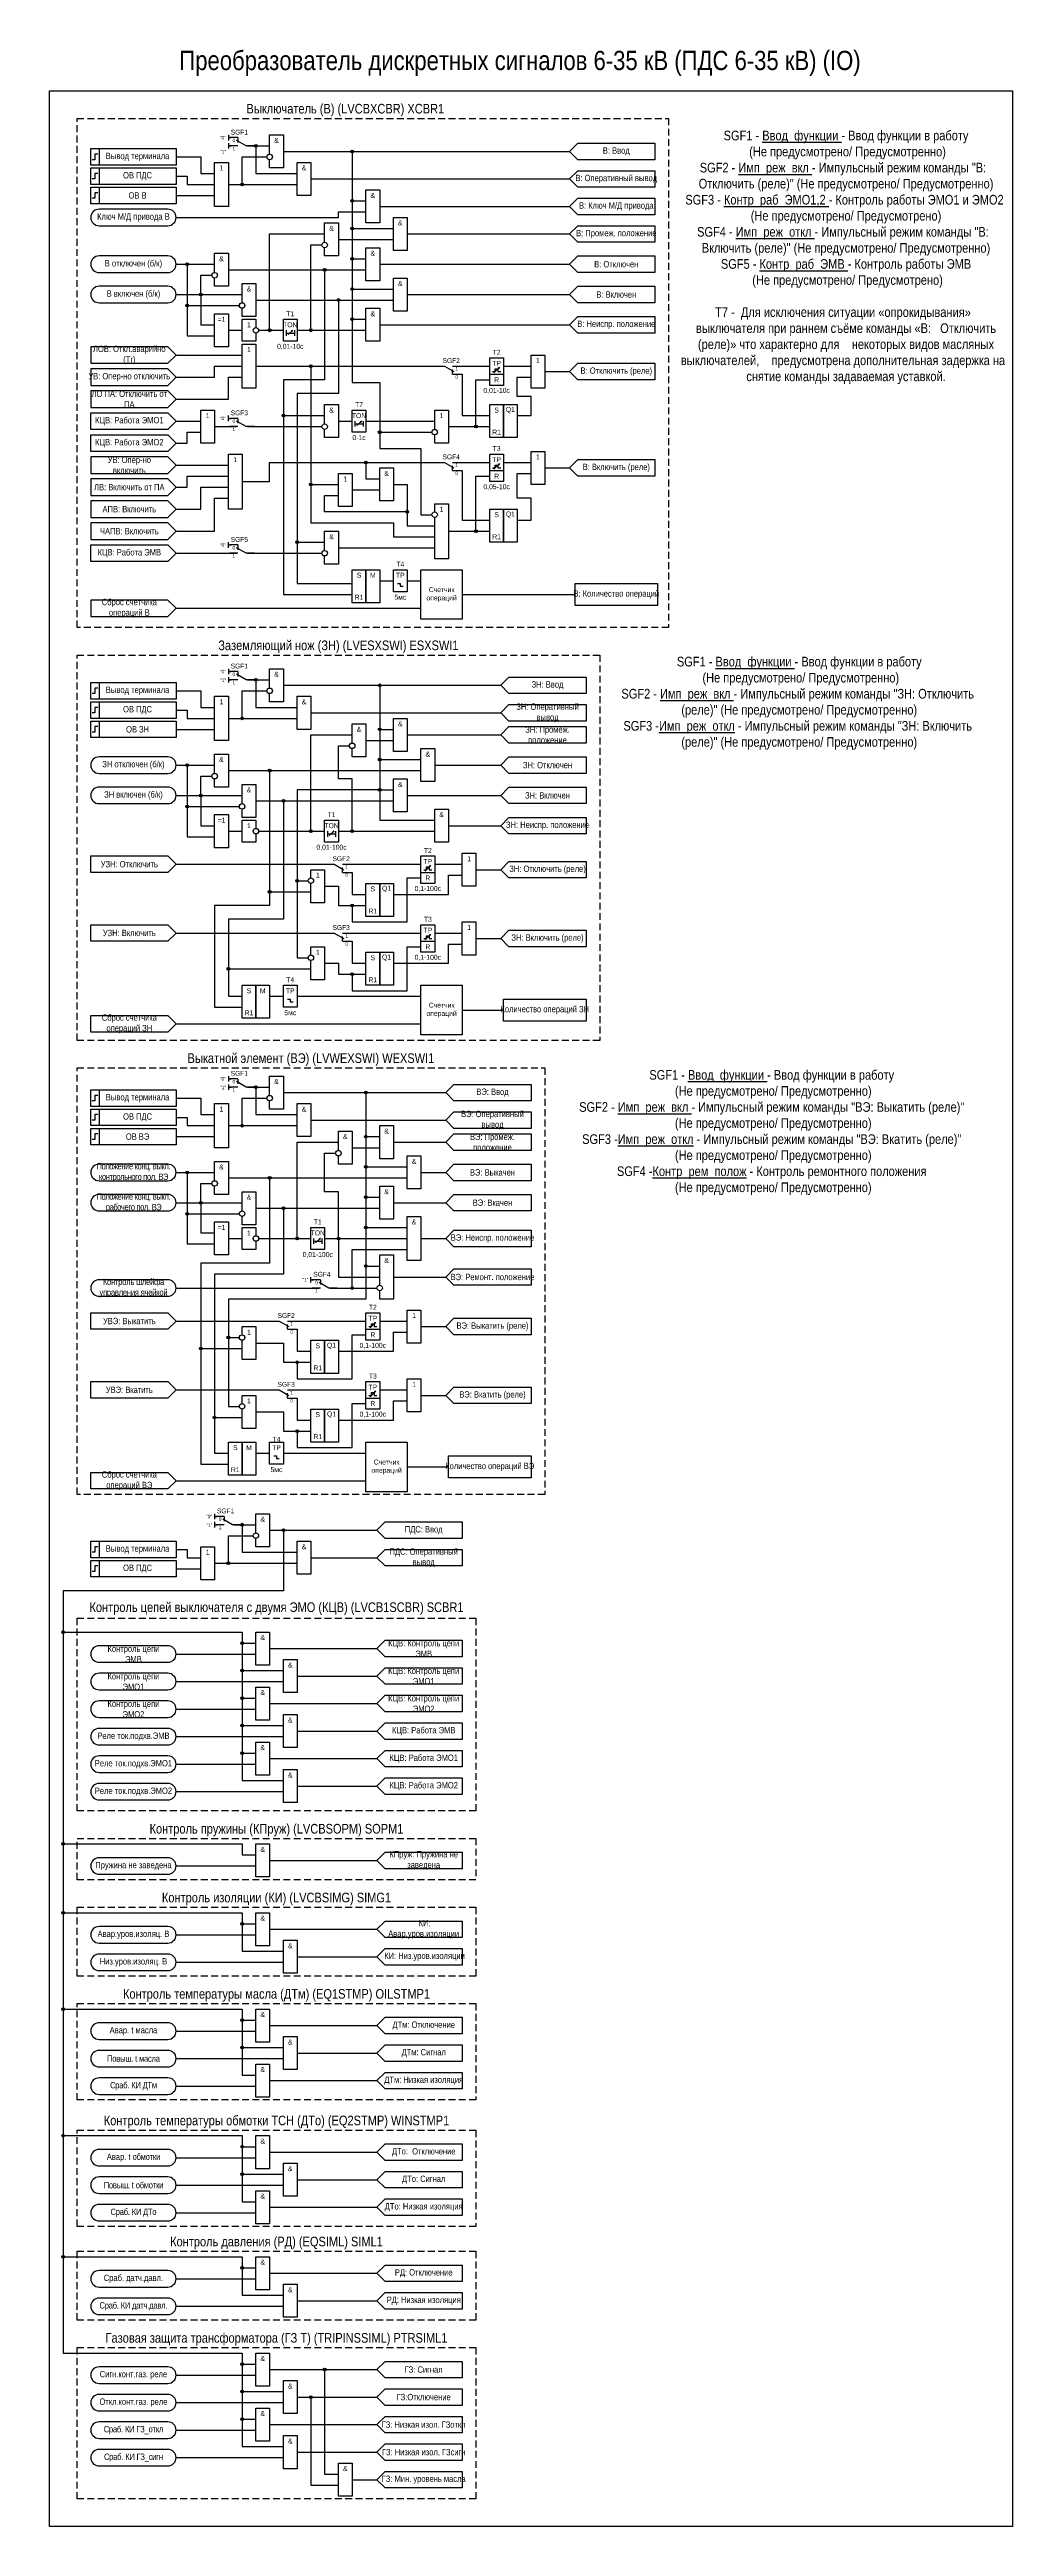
# Model space of a CAD drawing. Header units: millimetres. Extents: x -7300 to 495, y 0 to 1179.
# Drawn here: x -6825 to -6475, y 0 to 900 of the extents above; entities that cross this region are included whole.
import ezdxf
from ezdxf.enums import TextEntityAlignment as Align

# ---------------------------------------------------------------- set-up
doc = ezdxf.new("R2010")
doc.units = ezdxf.units.MM
doc.linetypes.add('штриховая2', pattern=[0.375, 0.25, -0.125])
doc.layers.add('TEXT', color=7, linetype='Continuous', lineweight=25)
doc.layers.add('Основная', color=7, linetype='Continuous')
doc.styles.add('2.5_Gost_RD', font='ARIALN.TTF', dxfattribs={"height": 2.5})
doc.styles.add('3.5_Gost_RD', font='ARIALN.TTF', dxfattribs={"height": 3.5})
doc.styles.add('Вывод', font='ARIALN.TTF', dxfattribs={"height": 2.5})
doc.styles.add('Компонент', font='ARIALN.TTF', dxfattribs={"height": 3.5})

# ---------------------------------------------------------------- blocks, each defined once
blk = doc.blocks.new('Точка')
at = {"ltscale": 100}
h = blk.add_hatch(color=256, dxfattribs=at)
h.dxf.hatch_style = 1
edge = h.paths.add_edge_path()
edge.add_arc((0, 0), 0.5, 0, 360)
blk.add_circle((0, 0), 0.5, dxfattribs=at)
blk = doc.blocks.new('*U958')
at = {"layer": 'Основная', "color": 0}
blk.add_line((0, 0), (7, 4), dxfattribs=at)
at = {"layer": 'Основная', "ltscale": 0.35}
blk.add_line((6, 6), (6, 2.5), dxfattribs=at)
blk = doc.blocks.new('*U985')
at = {"layer": 'Основная', "color": 0}
for p, q in [((-3, 6), (-9, 6)), ((-3, 0), (-9, 0)), ((9, 0), (3, 0))]:
    blk.add_line(p, q, dxfattribs=at)
at = {"layer": 'Основная', "ltscale": 0.25, "xscale": -1}
blk.add_blockref('*U958', (3, 0), dxfattribs=at)
at = {"layer": 'Основная'}
for tag, height, style, p in [('В1', 2.5, 'Вывод', (-14, 6)), ('В2', 2.5, 'Вывод', (-6, 4)), ('ОУ', 3.5, 'Компонент', (-2, 10)), ('В3', 2.5, 'Вывод', (-6, -2))]:
    blk.add_attdef(tag, text='', height=height, dxfattribs=dict(at, style=style)).set_placement(p, align=Align.MIDDLE_CENTER)
blk = doc.blocks.new('*U1049')
at = {"layer": 'Основная', "color": 0}
for p, q in [((-9, 0), (-3, 0)), ((3, 6), (9, 6)), ((3, 0), (9, 0))]:
    blk.add_line(p, q, dxfattribs=at)
at = {"layer": 'Основная', "ltscale": 0.25}
blk.add_blockref('*U958', (-3, 0), dxfattribs=at)
at = {"layer": 'Основная'}
for tag, height, style, p in [('В2', 2.5, 'Вывод', (6, 8)), ('В3', 2.5, 'Вывод', (6, 2)), ('В1', 2.5, 'Вывод', (14, 6)), ('ОУ', 3.5, 'Компонент', (2, -4))]:
    blk.add_attdef(tag, text='', height=height, dxfattribs=dict(at, style=style)).set_placement(p, align=Align.MIDDLE_CENTER)
blk = doc.blocks.new('*U1050')
at = {"layer": 'Основная', "color": 0}
for p, q in [((-9, 0), (-3, 0)), ((3, 6), (9, 6)), ((3, 0), (9, 0))]:
    blk.add_line(p, q, dxfattribs=at)
at = {"layer": 'Основная', "ltscale": 0.25}
blk.add_blockref('*U958', (-3, 0), dxfattribs=at)
at = {"layer": 'Основная'}
for tag, height, style, p in [('В2', 2.5, 'Вывод', (6, 8)), ('В3', 2.5, 'Вывод', (6, 2)), ('В1', 2.5, 'Вывод', (14, 6)), ('ОУ', 3.5, 'Компонент', (2, -4))]:
    blk.add_attdef(tag, text='', height=height, dxfattribs=dict(at, style=style)).set_placement(p, align=Align.MIDDLE_CENTER)

msp = doc.modelspace()

# ---------------------------------------------------------------- linework, layer by layer
at = {"ltscale": 100}
for p, q in [((-6760, 869), (-6760, 867)), ((-6760, 868), (-6759, 868)), ((-6760, 866), (-6760, 864)), ((-6760, 865), (-6759, 865)), ((-6765, 851), (-6765, 851)), ((-6735, 855), (-6735, 855)), ((-6710, 845), (-6710, 845)), ((-6700, 835), (-6700, 835)), ((-6710, 824), (-6710, 824)), ((-6700, 813), (-6700, 813)), ((-6710, 802), (-6710, 802)), ((-6735, 798), (-6735, 798)), ((-6663.5, 782.5), (-6661.5, 784.5)), ((-6661.5, 784.5), (-6662.01, 784.25)), ((-6661.5, 784.5), (-6661.74, 784.02)), ((-6760, 765), (-6760, 767)), ((-6760, 766), (-6759, 766)), ((-6710, 765), (-6710, 765)), ((-6663.5, 747.5), (-6661.5, 749.5)), ((-6661.5, 749.5), (-6662.01, 749.25)), ((-6661.5, 749.5), (-6661.74, 749.02)), ((-6760, 719), (-6760, 721)), ((-6779, 717), (-6757, 717)), ((-6760, 720), (-6759, 720)), ((-6753, 717), (-6726, 717)), ((-6760, 675), (-6760, 673)), ((-6760, 674), (-6759, 674)), ((-6760, 672), (-6760, 670)), ((-6760, 671), (-6759, 671)), ((-6735, 661), (-6735, 661)), ((-6765, 657), (-6765, 657)), ((-6720, 616), (-6720, 616)), ((-6688.5, 601.5), (-6686.5, 603.5)), ((-6686.5, 603.5), (-6687.01, 603.25)), ((-6686.5, 603.5), (-6686.74, 603.02)), ((-6688.5, 576.5), (-6686.5, 578.5)), ((-6686.5, 578.5), (-6687.01, 578.25)), ((-6686.5, 578.5), (-6686.74, 578.02)), ((-6760, 527), (-6760, 525)), ((-6760, 526), (-6759, 526)), ((-6760, 524), (-6760, 522)), ((-6760, 523), (-6759, 523)), ((-6765, 509), (-6765, 509)), ((-6735, 513), (-6735, 513)), ((-6725, 468), (-6725, 468)), ((-6730, 452), (-6730, 454)), ((-6730, 453), (-6729, 453)), ((-6708.5, 435.5), (-6706.5, 437.5)), ((-6706.5, 437.5), (-6707.01, 437.25)), ((-6706.5, 437.5), (-6706.74, 437.02)), ((-6708.5, 410.5), (-6706.5, 412.5)), ((-6706.5, 412.5), (-6707.01, 412.25)), ((-6706.5, 412.5), (-6706.74, 412.02)), ((-6765, 368), (-6765, 366)), ((-6765, 367), (-6764, 367)), ((-6765, 365), (-6765, 363)), ((-6765, 364), (-6764, 364)), ((-6770, 352), (-6770, 352))]:
    msp.add_line(p, q, dxfattribs=at)
at = {"color": 7, "ltscale": 100}
for p, q in [((-6738.3, 796.46), (-6736.63, 797.95)), ((-6736.63, 797.95), (-6737.15, 797.73)), ((-6736.63, 797.95), (-6736.89, 797.48)), ((-6713.3, 763.46), (-6711.63, 764.95)), ((-6711.63, 764.95), (-6712.15, 764.73)), ((-6711.63, 764.95), (-6711.89, 764.48)), ((-6723.3, 614.46), (-6721.63, 615.95)), ((-6721.63, 615.95), (-6722.15, 615.73)), ((-6721.63, 615.95), (-6721.89, 615.48)), ((-6728.3, 466.46), (-6726.63, 467.95)), ((-6726.63, 467.95), (-6727.15, 467.73)), ((-6726.63, 467.95), (-6726.89, 467.48))]:
    msp.add_line(p, q, dxfattribs=at)
at = {"color": 6, "ltscale": 100}
for p, q in [((-6697.5, 705), (-6696.5, 705)), ((-6737.5, 554), (-6736.5, 554)), ((-6742.5, 388), (-6741.5, 388))]:
    msp.add_line(p, q, dxfattribs=at)
at = {"color": 3, "ltscale": 100}
msp.add_lwpolyline([(-6825, 885), (-6475, 885), (-6475, 0), (-6825, 0)], close=True, dxfattribs=at)
at = {"linetype": 'штриховая2', "ltscale": 10}
for points in [[(-6600, 690), (-6815, 690), (-6815, 875), (-6600, 875)], [(-6625, 540), (-6815, 540), (-6815, 680), (-6625, 680)], [(-6645, 375), (-6815, 375), (-6815, 530), (-6645, 530)], [(-6670, 260), (-6815, 260), (-6815, 330), (-6670, 330)], [(-6670, 235), (-6815, 235), (-6815, 250), (-6670, 250)], [(-6670, 200), (-6815, 200), (-6815, 225), (-6670, 225)], [(-6815, 190), (-6670, 190), (-6670, 155), (-6815, 155)], [(-6815, 144), (-6670, 144), (-6670, 109), (-6815, 109)], [(-6815, 100), (-6670, 100), (-6670, 75), (-6815, 75)], [(-6815, 65), (-6670, 65), (-6670, 10), (-6815, 10)]]:
    msp.add_lwpolyline(points, close=True, dxfattribs=at)
at = {"ltscale": 100}
for points in [[(-6753, 865), (-6745, 865)], [(-6753, 865), (-6750, 865), (-6750, 855), (-6735, 855)], [(-6745, 862), (-6745, 869), (-6740, 869), (-6740, 857), (-6745, 857), (-6745, 860)], [(-6636, 863), (-6633, 866), (-6605, 866), (-6605, 860), (-6633, 860), (-6636, 863)], [(-6779, 861), (-6770, 861), (-6770, 855), (-6765, 855)], [(-6760, 851), (-6755, 851), (-6755, 861), (-6746, 861)], [(-6740, 863), (-6636, 863)], [(-6740, 863), (-6715, 863), (-6715, 845), (-6710, 845)], [(-6740, 863), (-6715, 863), (-6715, 835), (-6700, 835)], [(-6740, 863), (-6715, 863), (-6715, 824), (-6710, 824)], [(-6740, 863), (-6715, 863), (-6715, 813), (-6700, 813)], [(-6740, 863), (-6715, 863), (-6715, 802), (-6710, 802)], [(-6740, 863), (-6715, 863), (-6715, 779), (-6705, 779), (-6705, 761), (-6686, 761)], [(-6740, 863), (-6715, 863), (-6715, 779), (-6715, 779), (-6705, 779), (-6705, 755), (-6690, 755), (-6690, 731), (-6686, 731)], [(-6636, 853), (-6633, 856), (-6605, 856), (-6605, 850), (-6633, 850), (-6636, 853)], [(-6779, 854), (-6775, 854), (-6775, 851), (-6765, 851)], [(-6779, 847), (-6765, 847)], [(-6760, 851), (-6735, 851)], [(-6730, 853), (-6636, 853)], [(-6779, 839), (-6720, 839), (-6720, 841), (-6710, 841)], [(-6705, 843), (-6636, 843)], [(-6636, 843), (-6633, 846), (-6605, 846), (-6605, 840), (-6633, 840), (-6636, 843)], [(-6749, 798), (-6745, 798), (-6745, 833), (-6725, 833)], [(-6735, 798), (-6730, 798), (-6730, 829), (-6726, 829)], [(-6725, 830), (-6725, 837), (-6720, 837), (-6720, 825), (-6725, 825), (-6725, 828)], [(-6720, 831), (-6700, 831)], [(-6695, 833), (-6636, 833)], [(-6636, 833), (-6633, 836), (-6605, 836), (-6605, 830), (-6633, 830), (-6636, 833)], [(-6779, 822), (-6765, 822)], [(-6779, 822), (-6775, 822), (-6775, 807), (-6756, 807)], [(-6779, 822), (-6775, 822), (-6775, 796), (-6765, 796)], [(-6765, 819), (-6765, 826), (-6760, 826), (-6760, 814), (-6765, 814), (-6765, 817)], [(-6760, 820), (-6710, 820)], [(-6760, 820), (-6725, 820), (-6725, 780), (-6740, 780), (-6740, 767), (-6725, 767)], [(-6705, 822), (-6636, 822)], [(-6636, 822), (-6633, 825), (-6605, 825), (-6605, 819), (-6633, 819), (-6636, 822)], [(-6779, 811), (-6770, 811), (-6770, 818), (-6766, 818)], [(-6779, 811), (-6755, 811)], [(-6779, 811), (-6770, 811), (-6770, 800), (-6765, 800)], [(-6755, 808), (-6755, 815), (-6750, 815), (-6750, 803), (-6755, 803), (-6755, 806)], [(-6695, 811), (-6636, 811)], [(-6636, 811), (-6633, 814), (-6605, 814), (-6605, 808), (-6633, 808), (-6636, 811)], [(-6750, 797), (-6750, 794), (-6755, 794), (-6755, 802), (-6750, 802), (-6750, 799)], [(-6750, 809), (-6700, 809)], [(-6750, 809), (-6720, 809), (-6720, 775), (-6735, 775), (-6735, 721), (-6725, 721)], [(-6636, 800), (-6633, 803), (-6605, 803), (-6605, 797), (-6633, 797), (-6636, 800)], [(-6760, 798), (-6755, 798)], [(-6749, 798), (-6740, 798)], [(-6739, 798), (-6739, 796)], [(-6739, 797), (-6736, 797)], [(-6736, 798), (-6736, 796)], [(-6735, 798), (-6710, 798)], [(-6705, 800), (-6636, 800)], [(-6779, 789), (-6755, 789)], [(-6779, 781), (-6765, 781), (-6765, 785), (-6755, 785)], [(-6750, 785), (-6730, 785), (-6730, 742), (-6720, 742)], [(-6750, 785), (-6682, 785)], [(-6750, 785), (-6730, 785), (-6730, 728), (-6700, 728), (-6700, 723), (-6685, 723)], [(-6678, 785), (-6665, 785)], [(-6664, 783), (-6663, 783), (-6663, 784), (-6662, 784), (-6662, 783), (-6661, 783)], [(-6660, 785), (-6650, 785)], [(-6636, 783), (-6633, 786), (-6605, 786), (-6605, 780), (-6633, 780), (-6636, 783)], [(-6779, 773), (-6760, 773), (-6760, 781), (-6755, 781)], [(-6680, 763), (-6670, 763), (-6670, 780), (-6665, 780)], [(-6678, 782), (-6675, 782), (-6675, 767), (-6665, 767)], [(-6655, 767), (-6650, 767), (-6650, 774), (-6655, 774), (-6655, 781), (-6650, 781)], [(-6645, 783), (-6636, 783)], [(-6725, 764), (-6725, 771), (-6720, 771), (-6720, 759), (-6725, 759), (-6725, 762)], [(-6685, 762), (-6685, 769), (-6680, 769), (-6680, 757), (-6685, 757), (-6685, 760)], [(-6779, 765), (-6770, 765)], [(-6779, 757), (-6775, 757), (-6775, 761), (-6770, 761)], [(-6765, 763), (-6757, 763)], [(-6753, 763), (-6726, 763)], [(-6720, 765), (-6715, 765)], [(-6714, 765), (-6714, 763)], [(-6714, 764), (-6711, 764)], [(-6711, 765), (-6711, 763)], [(-6710, 765), (-6685, 765)], [(-6680, 763), (-6665, 763)], [(-6779, 749), (-6760, 749)], [(-6755, 743), (-6745, 743), (-6745, 750), (-6710, 750), (-6710, 744), (-6705, 744)], [(-6755, 743), (-6745, 743), (-6745, 750), (-6682, 750)], [(-6678, 750), (-6665, 750)], [(-6664, 748), (-6663, 748), (-6663, 749), (-6662, 749), (-6662, 748), (-6661, 748)], [(-6660, 750), (-6650, 750)], [(-6645, 748), (-6636, 748)], [(-6636, 748), (-6633, 751), (-6605, 751), (-6605, 745), (-6633, 745), (-6636, 748)], [(-6779, 741), (-6775, 741), (-6775, 745), (-6760, 745)], [(-6779, 733), (-6770, 733), (-6770, 741), (-6760, 741)], [(-6700, 742), (-6695, 742), (-6695, 732), (-6725, 732), (-6725, 738), (-6720, 738)], [(-6715, 740), (-6705, 740)], [(-6700, 742), (-6695, 742), (-6695, 727), (-6685, 727)], [(-6680, 725), (-6670, 725), (-6670, 745), (-6665, 745)], [(-6678, 747), (-6675, 747), (-6675, 729), (-6665, 729)], [(-6655, 729), (-6650, 729), (-6650, 737), (-6655, 737), (-6655, 746), (-6650, 746)], [(-6779, 725), (-6765, 725), (-6765, 737), (-6760, 737)], [(-6685, 732), (-6685, 735), (-6680, 735), (-6680, 715), (-6685, 715), (-6685, 730)], [(-6725, 718), (-6725, 725), (-6720, 725), (-6720, 713), (-6725, 713), (-6725, 716)], [(-6680, 725), (-6665, 725)], [(-6720, 719), (-6685, 719)], [(-6779, 667), (-6770, 667), (-6770, 661), (-6765, 661)], [(-6760, 657), (-6755, 657), (-6755, 667), (-6746, 667)], [(-6753, 671), (-6745, 671)], [(-6753, 671), (-6750, 671), (-6750, 661), (-6735, 661)], [(-6745, 668), (-6745, 675), (-6740, 675), (-6740, 663), (-6745, 663), (-6745, 666)], [(-6740, 669), (-6661, 669)], [(-6740, 669), (-6705, 669), (-6705, 653), (-6700, 653)], [(-6740, 669), (-6705, 669), (-6705, 642), (-6690, 642)], [(-6740, 669), (-6705, 669), (-6705, 631), (-6700, 631)], [(-6740, 669), (-6705, 669), (-6705, 620), (-6685, 620)], [(-6740, 669), (-6705, 669), (-6705, 631), (-6735, 631), (-6735, 570), (-6731, 570)], [(-6740, 669), (-6705, 669), (-6705, 631), (-6735, 631), (-6735, 598), (-6731, 598)], [(-6661, 669), (-6658, 672), (-6630, 672), (-6630, 666), (-6658, 666), (-6661, 669)], [(-6779, 660), (-6775, 660), (-6775, 657), (-6765, 657)], [(-6730, 659), (-6661, 659)], [(-6661, 659), (-6658, 662), (-6630, 662), (-6630, 656), (-6658, 656), (-6661, 659)], [(-6779, 653), (-6765, 653)], [(-6760, 657), (-6735, 657)], [(-6749, 616), (-6730, 616), (-6730, 651), (-6715, 651)], [(-6715, 648), (-6715, 655), (-6710, 655), (-6710, 643), (-6715, 643), (-6715, 646)], [(-6710, 649), (-6700, 649)], [(-6695, 651), (-6661, 651)], [(-6661, 651), (-6658, 654), (-6630, 654), (-6630, 648), (-6658, 648), (-6661, 651)], [(-6779, 640), (-6765, 640)], [(-6779, 640), (-6775, 640), (-6775, 625), (-6756, 625)], [(-6779, 640), (-6775, 640), (-6775, 614), (-6765, 614)], [(-6765, 637), (-6765, 644), (-6760, 644), (-6760, 632), (-6765, 632), (-6765, 635)], [(-6720, 616), (-6715, 616), (-6715, 635), (-6720, 635), (-6720, 647), (-6716, 647)], [(-6685, 640), (-6661, 640)], [(-6661, 640), (-6658, 643), (-6630, 643), (-6630, 637), (-6658, 637), (-6661, 640)], [(-6779, 629), (-6770, 629), (-6770, 636), (-6766, 636)], [(-6760, 638), (-6690, 638)], [(-6760, 638), (-6745, 638), (-6745, 594), (-6730, 594), (-6730, 594)], [(-6755, 626), (-6755, 633), (-6750, 633), (-6750, 621), (-6755, 621), (-6755, 624)], [(-6661, 629), (-6658, 632), (-6630, 632), (-6630, 626), (-6658, 626), (-6661, 629)], [(-6779, 629), (-6755, 629)], [(-6779, 629), (-6770, 629), (-6770, 618), (-6765, 618)], [(-6750, 627), (-6740, 627), (-6740, 584), (-6760, 584), (-6760, 566), (-6730, 566)], [(-6750, 627), (-6700, 627)], [(-6695, 629), (-6661, 629)], [(-6760, 616), (-6755, 616)], [(-6750, 615), (-6750, 612), (-6755, 612), (-6755, 620), (-6750, 620), (-6750, 617)], [(-6749, 616), (-6725, 616)], [(-6724, 616), (-6724, 614)], [(-6724, 615), (-6721, 615)], [(-6721, 616), (-6721, 614)], [(-6720, 616), (-6685, 616)], [(-6680, 618), (-6661, 618)], [(-6661, 618), (-6658, 621), (-6630, 621), (-6630, 615), (-6658, 615), (-6661, 618)], [(-6779, 604), (-6722, 604)], [(-6718, 604), (-6690, 604)], [(-6685, 604), (-6675, 604)], [(-6661, 602), (-6658, 605), (-6630, 605), (-6630, 599), (-6658, 599), (-6661, 602)], [(-6730, 599), (-6730, 602), (-6725, 602), (-6725, 590), (-6730, 590), (-6730, 597)], [(-6725, 596), (-6720, 596), (-6720, 589), (-6715, 589), (-6715, 583), (-6695, 583), (-6695, 599), (-6690, 599)], [(-6725, 596), (-6720, 596), (-6720, 589), (-6710, 589)], [(-6718, 601), (-6715, 601), (-6715, 593), (-6710, 593)], [(-6700, 593), (-6680, 593), (-6680, 600), (-6675, 600)], [(-6689, 602), (-6688, 602), (-6688, 603), (-6687, 603), (-6687, 602), (-6686, 602)], [(-6670, 602), (-6661, 602)], [(-6779, 579), (-6722, 579)], [(-6718, 579), (-6690, 579)], [(-6689, 577), (-6688, 577), (-6688, 578), (-6687, 578), (-6687, 577), (-6686, 577)], [(-6685, 579), (-6675, 579)], [(-6670, 577), (-6661, 577)], [(-6661, 577), (-6658, 580), (-6630, 580), (-6630, 574), (-6658, 574), (-6661, 577)], [(-6730, 571), (-6730, 574), (-6725, 574), (-6725, 562), (-6730, 562), (-6730, 569)], [(-6725, 568), (-6720, 568), (-6720, 564), (-6715, 564), (-6715, 558), (-6695, 558), (-6695, 574), (-6690, 574)], [(-6725, 568), (-6720, 568), (-6720, 564), (-6710, 564)], [(-6718, 576), (-6715, 576), (-6715, 568), (-6710, 568)], [(-6700, 568), (-6680, 568), (-6680, 575), (-6675, 575)], [(-6753, 523), (-6745, 523)], [(-6753, 523), (-6750, 523), (-6750, 513), (-6735, 513)], [(-6745, 520), (-6745, 527), (-6740, 527), (-6740, 515), (-6745, 515), (-6745, 518)], [(-6681, 521), (-6678, 524), (-6650, 524), (-6650, 518), (-6678, 518), (-6681, 521)], [(-6779, 519), (-6770, 519), (-6770, 513), (-6765, 513)], [(-6740, 521), (-6710, 521), (-6710, 446), (-6760, 446), (-6760, 432), (-6756, 432)], [(-6740, 521), (-6710, 521), (-6710, 446), (-6760, 446), (-6760, 407), (-6756, 407)], [(-6760, 509), (-6755, 509), (-6755, 519), (-6746, 519)], [(-6740, 521), (-6681, 521)], [(-6740, 521), (-6710, 521), (-6710, 505), (-6705, 505)], [(-6740, 521), (-6710, 521), (-6710, 494), (-6695, 494)], [(-6740, 521), (-6710, 521), (-6710, 483), (-6705, 483)], [(-6740, 521), (-6710, 521), (-6710, 472), (-6695, 472)], [(-6740, 521), (-6710, 521), (-6710, 458), (-6705, 458)], [(-6681, 511), (-6678, 514), (-6650, 514), (-6650, 508), (-6678, 508), (-6681, 511)], [(-6779, 512), (-6775, 512), (-6775, 509), (-6765, 509)], [(-6779, 505), (-6765, 505)], [(-6760, 509), (-6735, 509)], [(-6730, 511), (-6681, 511)], [(-6720, 500), (-6720, 507), (-6715, 507), (-6715, 495), (-6720, 495), (-6720, 498)], [(-6681, 503), (-6678, 506), (-6650, 506), (-6650, 500), (-6678, 500), (-6681, 503)], [(-6765, 489), (-6765, 496), (-6760, 496), (-6760, 484), (-6765, 484), (-6765, 487)], [(-6749, 468), (-6735, 468), (-6735, 503), (-6720, 503)], [(-6725, 468), (-6720, 468), (-6720, 485), (-6725, 485), (-6725, 499), (-6721, 499)], [(-6715, 501), (-6705, 501)], [(-6700, 503), (-6681, 503)], [(-6779, 492), (-6765, 492)], [(-6779, 492), (-6775, 492), (-6775, 477), (-6756, 477)], [(-6779, 492), (-6775, 492), (-6775, 466), (-6765, 466)], [(-6779, 481), (-6770, 481), (-6770, 488), (-6766, 488)], [(-6760, 490), (-6745, 490), (-6745, 459), (-6770, 459), (-6770, 428), (-6755, 428), (-6755, 428)], [(-6760, 490), (-6695, 490)], [(-6690, 492), (-6681, 492)], [(-6681, 492), (-6678, 495), (-6650, 495), (-6650, 489), (-6678, 489), (-6681, 492)], [(-6779, 481), (-6755, 481)], [(-6779, 481), (-6770, 481), (-6770, 470), (-6765, 470)], [(-6750, 479), (-6740, 479), (-6740, 455), (-6765, 455), (-6765, 403), (-6755, 403)], [(-6755, 478), (-6755, 485), (-6750, 485), (-6750, 473), (-6755, 473), (-6755, 476)], [(-6750, 479), (-6705, 479)], [(-6700, 481), (-6681, 481)], [(-6681, 481), (-6678, 484), (-6650, 484), (-6650, 478), (-6678, 478), (-6681, 481)], [(-6750, 467), (-6750, 464), (-6755, 464), (-6755, 472), (-6750, 472), (-6750, 469)], [(-6695, 463), (-6695, 476), (-6690, 476), (-6690, 460), (-6695, 460), (-6695, 463)], [(-6681, 468), (-6678, 471), (-6650, 471), (-6650, 465), (-6678, 465), (-6681, 468)], [(-6760, 468), (-6755, 468)], [(-6749, 468), (-6730, 468)], [(-6729, 468), (-6729, 466)], [(-6729, 467), (-6726, 467)], [(-6726, 468), (-6726, 466)], [(-6725, 468), (-6695, 468)], [(-6725, 468), (-6720, 468), (-6720, 454), (-6705, 454)], [(-6723, 450), (-6715, 450), (-6715, 464), (-6695, 464)], [(-6705, 451), (-6705, 462), (-6700, 462), (-6700, 446), (-6705, 446), (-6705, 449)], [(-6690, 468), (-6681, 468)], [(-6700, 454), (-6681, 454)], [(-6681, 454), (-6678, 457), (-6650, 457), (-6650, 451), (-6678, 451), (-6681, 454)], [(-6779, 450), (-6727, 450)], [(-6723, 450), (-6706, 450)], [(-6779, 438), (-6742, 438)], [(-6755, 433), (-6755, 436), (-6750, 436), (-6750, 424), (-6755, 424), (-6755, 431)], [(-6750, 430), (-6740, 430), (-6740, 423), (-6735, 423), (-6735, 417), (-6715, 417), (-6715, 433), (-6710, 433)], [(-6738, 438), (-6710, 438)], [(-6738, 435), (-6735, 435), (-6735, 427), (-6730, 427)], [(-6720, 427), (-6700, 427), (-6700, 434), (-6695, 434)], [(-6709, 436), (-6708, 436), (-6708, 437), (-6707, 437), (-6707, 436), (-6706, 436)], [(-6705, 438), (-6695, 438)], [(-6690, 436), (-6681, 436)], [(-6681, 436), (-6678, 439), (-6650, 439), (-6650, 433), (-6678, 433), (-6681, 436)], [(-6750, 430), (-6740, 430), (-6740, 423), (-6730, 423)], [(-6779, 413), (-6742, 413)], [(-6755, 408), (-6755, 411), (-6750, 411), (-6750, 399), (-6755, 399), (-6755, 406)], [(-6750, 405), (-6740, 405), (-6740, 398), (-6735, 398), (-6735, 392), (-6715, 392), (-6715, 408), (-6710, 408)], [(-6738, 413), (-6710, 413)], [(-6738, 410), (-6735, 410), (-6735, 402), (-6730, 402)], [(-6720, 402), (-6700, 402), (-6700, 409), (-6695, 409)], [(-6709, 411), (-6708, 411), (-6708, 412), (-6707, 412), (-6707, 411), (-6706, 411)], [(-6705, 413), (-6695, 413)], [(-6690, 411), (-6681, 411)], [(-6681, 411), (-6678, 414), (-6650, 414), (-6650, 408), (-6678, 408), (-6681, 411)], [(-6750, 405), (-6740, 405), (-6740, 398), (-6730, 398)], [(-6745, 362), (-6740, 362), (-6740, 340), (-6820, 340), (-6820, 248), (-6755, 248), (-6755, 244), (-6750, 244)], [(-6745, 362), (-6740, 362), (-6740, 340), (-6820, 340), (-6820, 223), (-6755, 223), (-6755, 219), (-6750, 219)], [(-6745, 362), (-6740, 362), (-6740, 340), (-6820, 340), (-6820, 188), (-6755, 188), (-6755, 184), (-6750, 184)], [(-6745, 362), (-6740, 362), (-6740, 340), (-6820, 340), (-6820, 142), (-6755, 142), (-6755, 138), (-6750, 138)], [(-6745, 362), (-6740, 362), (-6740, 340), (-6820, 340), (-6820, 98), (-6755, 98), (-6755, 94), (-6750, 94)], [(-6745, 362), (-6740, 362), (-6740, 340), (-6820, 340), (-6820, 63), (-6755, 63), (-6755, 59), (-6750, 59)], [(-6745, 362), (-6740, 362), (-6740, 340), (-6820, 340), (-6820, 325), (-6755, 325), (-6755, 321), (-6750, 321)], [(-6745, 362), (-6740, 362), (-6740, 340), (-6820, 340), (-6820, 325), (-6755, 325), (-6755, 311), (-6740, 311)], [(-6745, 362), (-6740, 362), (-6740, 340), (-6820, 340), (-6820, 325), (-6755, 325), (-6755, 301), (-6750, 301)], [(-6745, 362), (-6740, 362), (-6740, 340), (-6820, 340), (-6820, 325), (-6755, 325), (-6755, 291), (-6740, 291)], [(-6745, 362), (-6740, 362), (-6740, 340), (-6820, 340), (-6820, 325), (-6755, 325), (-6755, 281), (-6750, 281)], [(-6745, 362), (-6740, 362), (-6740, 340), (-6820, 340), (-6820, 325), (-6755, 325), (-6755, 271), (-6740, 271)], [(-6745, 362), (-6740, 362), (-6740, 340), (-6820, 340), (-6820, 223), (-6755, 223), (-6755, 209), (-6740, 209)], [(-6745, 362), (-6740, 362), (-6740, 340), (-6820, 340), (-6820, 188), (-6755, 188), (-6755, 174), (-6740, 174)], [(-6745, 362), (-6740, 362), (-6740, 340), (-6820, 340), (-6820, 188), (-6755, 188), (-6755, 164), (-6750, 164)], [(-6745, 362), (-6740, 362), (-6740, 340), (-6820, 340), (-6820, 142), (-6755, 142), (-6755, 128), (-6740, 128)], [(-6745, 362), (-6740, 362), (-6740, 340), (-6820, 340), (-6820, 142), (-6755, 142), (-6755, 118), (-6750, 118)], [(-6745, 362), (-6740, 362), (-6740, 340), (-6820, 340), (-6820, 98), (-6755, 98), (-6755, 84), (-6740, 84)], [(-6745, 362), (-6740, 362), (-6740, 340), (-6820, 340), (-6820, 63), (-6755, 63), (-6755, 49), (-6740, 49)], [(-6745, 362), (-6740, 362), (-6740, 340), (-6820, 340), (-6820, 63), (-6755, 63), (-6755, 39), (-6750, 39)], [(-6745, 362), (-6740, 362), (-6740, 340), (-6820, 340), (-6820, 63), (-6755, 63), (-6755, 29), (-6740, 29)], [(-6758, 364), (-6750, 364)], [(-6758, 364), (-6755, 364), (-6755, 354), (-6735, 354)], [(-6750, 361), (-6750, 368), (-6745, 368), (-6745, 356), (-6750, 356), (-6750, 359)], [(-6745, 362), (-6706, 362)], [(-6706, 362), (-6703, 365), (-6675, 365), (-6675, 359), (-6703, 359), (-6706, 362)], [(-6779, 355), (-6775, 355), (-6775, 352), (-6770, 352)], [(-6765, 350), (-6760, 350), (-6760, 360), (-6751, 360)], [(-6730, 352), (-6706, 352)], [(-6706, 352), (-6703, 355), (-6675, 355), (-6675, 349), (-6703, 349), (-6706, 352)], [(-6779, 348), (-6770, 348)], [(-6765, 350), (-6735, 350)], [(-6779, 317), (-6750, 317)], [(-6745, 319), (-6706, 319)], [(-6675, 316), (-6703, 316), (-6706, 319), (-6703, 322), (-6675, 322), (-6675, 316), (-6703, 316), (-6706, 319), (-6703, 322), (-6675, 322)], [(-6779, 307), (-6740, 307)], [(-6735, 309), (-6706, 309)], [(-6675, 306), (-6703, 306), (-6706, 309), (-6703, 312), (-6675, 312), (-6675, 306), (-6703, 306), (-6706, 309), (-6703, 312), (-6675, 312)], [(-6745, 299), (-6706, 299)], [(-6675, 296), (-6703, 296), (-6706, 299), (-6703, 302), (-6675, 302), (-6675, 296), (-6703, 296), (-6706, 299), (-6703, 302), (-6675, 302)], [(-6779, 297), (-6750, 297)], [(-6735, 289), (-6706, 289)], [(-6675, 286), (-6703, 286), (-6706, 289), (-6703, 292), (-6675, 292), (-6675, 286), (-6703, 286), (-6706, 289), (-6703, 292), (-6675, 292)], [(-6779, 287), (-6740, 287)], [(-6675, 276), (-6703, 276), (-6706, 279), (-6703, 282), (-6675, 282), (-6675, 276), (-6703, 276), (-6706, 279), (-6703, 282), (-6675, 282)], [(-6779, 277), (-6750, 277)], [(-6745, 279), (-6706, 279)], [(-6675, 266), (-6703, 266), (-6706, 269), (-6703, 272), (-6675, 272), (-6675, 266), (-6703, 266), (-6706, 269), (-6703, 272), (-6675, 272)], [(-6779, 267), (-6740, 267)], [(-6735, 269), (-6706, 269)], [(-6706, 242), (-6703, 245), (-6675, 245), (-6675, 239), (-6703, 239), (-6706, 242)], [(-6779, 240), (-6750, 240)], [(-6745, 242), (-6706, 242)], [(-6745, 217), (-6706, 217)], [(-6706, 217), (-6703, 220), (-6675, 220), (-6675, 214), (-6703, 214), (-6706, 217)], [(-6779, 215), (-6750, 215)], [(-6706, 207), (-6703, 210), (-6675, 210), (-6675, 204), (-6703, 204), (-6706, 207)], [(-6779, 205), (-6740, 205)], [(-6735, 207), (-6706, 207)], [(-6745, 182), (-6706, 182)], [(-6706, 182), (-6703, 185), (-6675, 185), (-6675, 179), (-6703, 179), (-6706, 182)], [(-6779, 180), (-6750, 180)], [(-6735, 172), (-6706, 172)], [(-6706, 172), (-6703, 175), (-6675, 175), (-6675, 169), (-6703, 169), (-6706, 172)], [(-6779, 170), (-6740, 170)], [(-6706, 162), (-6703, 165), (-6675, 165), (-6675, 159), (-6703, 159), (-6706, 162)], [(-6779, 160), (-6750, 160)], [(-6745, 162), (-6706, 162)], [(-6745, 136), (-6706, 136)], [(-6706, 136), (-6703, 139), (-6675, 139), (-6675, 133), (-6703, 133), (-6706, 136)], [(-6779, 134), (-6750, 134)], [(-6706, 126), (-6703, 129), (-6675, 129), (-6675, 123), (-6703, 123), (-6706, 126)], [(-6779, 124), (-6740, 124)], [(-6735, 126), (-6706, 126)], [(-6706, 116), (-6703, 119), (-6675, 119), (-6675, 113), (-6703, 113), (-6706, 116)], [(-6779, 114), (-6750, 114)], [(-6745, 116), (-6706, 116)], [(-6745, 92), (-6706, 92)], [(-6706, 92), (-6703, 95), (-6675, 95), (-6675, 89), (-6703, 89), (-6706, 92)], [(-6779, 90), (-6750, 90)], [(-6735, 82), (-6706, 82)], [(-6706, 82), (-6703, 85), (-6675, 85), (-6675, 79), (-6703, 79), (-6706, 82)], [(-6779, 80), (-6740, 80)], [(-6779, 55), (-6750, 55)], [(-6745, 57), (-6706, 57)], [(-6745, 57), (-6725, 57), (-6725, 19), (-6720, 19)], [(-6706, 57), (-6703, 60), (-6675, 60), (-6675, 54), (-6703, 54), (-6706, 57)], [(-6735, 47), (-6706, 47)], [(-6735, 47), (-6730, 47), (-6730, 15), (-6720, 15)], [(-6706, 47), (-6703, 50), (-6675, 50), (-6675, 44), (-6703, 44), (-6706, 47)], [(-6779, 45), (-6740, 45)], [(-6745, 37), (-6706, 37)], [(-6706, 37), (-6703, 40), (-6675, 40), (-6675, 34), (-6703, 34), (-6706, 37)], [(-6779, 35), (-6750, 35)], [(-6706, 27), (-6703, 30), (-6675, 30), (-6675, 24), (-6703, 24), (-6706, 27)], [(-6779, 25), (-6740, 25)], [(-6735, 27), (-6706, 27)], [(-6706, 17), (-6703, 20), (-6675, 20), (-6675, 14), (-6703, 14), (-6706, 17)], [(-6715, 17), (-6706, 17)]]:
    msp.add_lwpolyline(points, dxfattribs=at)
for points in [[(-6810, 864), (-6807, 864), (-6807, 858), (-6810, 858)], [(-6810, 864), (-6779, 864), (-6779, 858), (-6810, 858)], [(-6810, 857), (-6807, 857), (-6807, 851), (-6810, 851)], [(-6810, 857), (-6779, 857), (-6779, 851), (-6810, 851)], [(-6765, 859), (-6760, 859), (-6760, 843), (-6765, 843)], [(-6735, 859), (-6730, 859), (-6730, 847), (-6735, 847)], [(-6810, 850), (-6807, 850), (-6807, 844), (-6810, 844)], [(-6810, 850), (-6779, 850), (-6779, 844), (-6810, 844)], [(-6710, 849), (-6705, 849), (-6705, 837), (-6710, 837)], [(-6700, 839), (-6695, 839), (-6695, 827), (-6700, 827)], [(-6710, 828), (-6705, 828), (-6705, 816), (-6710, 816)], [(-6700, 817), (-6695, 817), (-6695, 805), (-6700, 805)], [(-6765, 804), (-6760, 804), (-6760, 792), (-6765, 792)], [(-6740, 802), (-6735, 802), (-6735, 794), (-6740, 794)], [(-6710, 806), (-6705, 806), (-6705, 794), (-6710, 794)], [(-6755, 793), (-6750, 793), (-6750, 777), (-6755, 777)], [(-6810, 792), (-6810, 786), (-6782, 786), (-6779, 789), (-6782, 792)], [(-6810, 784), (-6810, 778), (-6782, 778), (-6779, 781), (-6782, 784)], [(-6665, 788), (-6660, 788), (-6660, 778), (-6665, 778)], [(-6650, 789), (-6645, 789), (-6645, 777), (-6650, 777)], [(-6810, 776), (-6810, 770), (-6782, 770), (-6779, 773), (-6782, 776)], [(-6665, 782), (-6660, 782), (-6660, 778), (-6665, 778)], [(-6810, 768), (-6782, 768), (-6779, 765), (-6782, 762), (-6810, 762)], [(-6770, 769), (-6765, 769), (-6765, 757), (-6770, 757)], [(-6715, 769), (-6710, 769), (-6710, 761), (-6715, 761)], [(-6665, 771), (-6660, 771), (-6660, 759), (-6665, 759)], [(-6660, 771), (-6655, 771), (-6655, 759), (-6660, 759)], [(-6810, 760), (-6782, 760), (-6779, 757), (-6782, 754), (-6810, 754)], [(-6810, 752), (-6810, 746), (-6782, 746), (-6779, 749), (-6782, 752)], [(-6760, 753), (-6755, 753), (-6755, 733), (-6760, 733)], [(-6705, 748), (-6700, 748), (-6700, 736), (-6705, 736)], [(-6665, 753), (-6660, 753), (-6660, 743), (-6665, 743)], [(-6650, 754), (-6645, 754), (-6645, 742), (-6650, 742)], [(-6810, 744), (-6810, 738), (-6782, 738), (-6779, 741), (-6782, 744)], [(-6720, 746), (-6715, 746), (-6715, 734), (-6720, 734)], [(-6665, 747), (-6660, 747), (-6660, 743), (-6665, 743)], [(-6810, 736), (-6810, 730), (-6782, 730), (-6779, 733), (-6782, 736)], [(-6665, 733), (-6660, 733), (-6660, 721), (-6665, 721)], [(-6660, 733), (-6655, 733), (-6655, 721), (-6660, 721)], [(-6810, 728), (-6810, 722), (-6782, 722), (-6779, 725), (-6782, 728)], [(-6810, 720), (-6782, 720), (-6779, 717), (-6782, 714), (-6810, 714)], [(-6810, 670), (-6807, 670), (-6807, 664), (-6810, 664)], [(-6810, 670), (-6779, 670), (-6779, 664), (-6810, 664)], [(-6810, 663), (-6807, 663), (-6807, 657), (-6810, 657)], [(-6810, 663), (-6779, 663), (-6779, 657), (-6810, 657)], [(-6765, 665), (-6760, 665), (-6760, 649), (-6765, 649)], [(-6735, 665), (-6730, 665), (-6730, 653), (-6735, 653)], [(-6810, 656), (-6807, 656), (-6807, 650), (-6810, 650)], [(-6810, 656), (-6779, 656), (-6779, 650), (-6810, 650)], [(-6700, 657), (-6695, 657), (-6695, 645), (-6700, 645)], [(-6690, 646), (-6685, 646), (-6685, 634), (-6690, 634)], [(-6700, 635), (-6695, 635), (-6695, 623), (-6700, 623)], [(-6765, 622), (-6760, 622), (-6760, 610), (-6765, 610)], [(-6685, 624), (-6680, 624), (-6680, 612), (-6685, 612)], [(-6725, 620), (-6720, 620), (-6720, 612), (-6725, 612)], [(-6810, 607), (-6782, 607), (-6779, 604), (-6782, 601), (-6810, 601)], [(-6690, 607), (-6685, 607), (-6685, 597), (-6690, 597)], [(-6675, 608), (-6670, 608), (-6670, 596), (-6675, 596)], [(-6710, 597), (-6705, 597), (-6705, 585), (-6710, 585)], [(-6705, 597), (-6700, 597), (-6700, 585), (-6705, 585)], [(-6690, 601), (-6685, 601), (-6685, 597), (-6690, 597)], [(-6810, 582), (-6782, 582), (-6779, 579), (-6782, 576), (-6810, 576)], [(-6690, 582), (-6685, 582), (-6685, 572), (-6690, 572)], [(-6675, 583), (-6670, 583), (-6670, 571), (-6675, 571)], [(-6710, 572), (-6705, 572), (-6705, 560), (-6710, 560)], [(-6705, 572), (-6700, 572), (-6700, 560), (-6705, 560)], [(-6690, 576), (-6685, 576), (-6685, 572), (-6690, 572)], [(-6810, 522), (-6807, 522), (-6807, 516), (-6810, 516)], [(-6810, 522), (-6779, 522), (-6779, 516), (-6810, 516)], [(-6810, 515), (-6807, 515), (-6807, 509), (-6810, 509)], [(-6810, 515), (-6779, 515), (-6779, 509), (-6810, 509)], [(-6765, 517), (-6760, 517), (-6760, 501), (-6765, 501)], [(-6735, 517), (-6730, 517), (-6730, 505), (-6735, 505)], [(-6810, 508), (-6807, 508), (-6807, 502), (-6810, 502)], [(-6810, 508), (-6779, 508), (-6779, 502), (-6810, 502)], [(-6705, 509), (-6700, 509), (-6700, 497), (-6705, 497)], [(-6695, 498), (-6690, 498), (-6690, 486), (-6695, 486)], [(-6705, 487), (-6700, 487), (-6700, 475), (-6705, 475)], [(-6765, 474), (-6760, 474), (-6760, 462), (-6765, 462)], [(-6730, 472), (-6725, 472), (-6725, 464), (-6730, 464)], [(-6695, 442), (-6690, 442), (-6690, 430), (-6695, 430)], [(-6810, 441), (-6782, 441), (-6779, 438), (-6782, 435), (-6810, 435)], [(-6710, 441), (-6705, 441), (-6705, 431), (-6710, 431)], [(-6710, 435), (-6705, 435), (-6705, 431), (-6710, 431)], [(-6730, 431), (-6725, 431), (-6725, 419), (-6730, 419)], [(-6725, 431), (-6720, 431), (-6720, 419), (-6725, 419)], [(-6810, 416), (-6782, 416), (-6779, 413), (-6782, 410), (-6810, 410)], [(-6710, 416), (-6705, 416), (-6705, 406), (-6710, 406)], [(-6695, 417), (-6690, 417), (-6690, 405), (-6695, 405)], [(-6730, 406), (-6725, 406), (-6725, 394), (-6730, 394)], [(-6725, 406), (-6720, 406), (-6720, 394), (-6725, 394)], [(-6710, 410), (-6705, 410), (-6705, 406), (-6710, 406)], [(-6810, 358), (-6779, 358), (-6779, 352), (-6810, 352)], [(-6810, 358), (-6807, 358), (-6807, 352), (-6810, 352)], [(-6770, 356), (-6765, 356), (-6765, 344), (-6770, 344)], [(-6735, 358), (-6730, 358), (-6730, 346), (-6735, 346)], [(-6810, 351), (-6779, 351), (-6779, 345), (-6810, 345)], [(-6810, 351), (-6807, 351), (-6807, 345), (-6810, 345)], [(-6750, 325), (-6745, 325), (-6745, 313), (-6750, 313)], [(-6740, 315), (-6735, 315), (-6735, 303), (-6740, 303)], [(-6750, 305), (-6745, 305), (-6745, 293), (-6750, 293)], [(-6740, 295), (-6735, 295), (-6735, 283), (-6740, 283)], [(-6750, 285), (-6745, 285), (-6745, 273), (-6750, 273)], [(-6740, 275), (-6735, 275), (-6735, 263), (-6740, 263)], [(-6750, 248), (-6745, 248), (-6745, 236), (-6750, 236)], [(-6750, 223), (-6745, 223), (-6745, 211), (-6750, 211)], [(-6740, 213), (-6735, 213), (-6735, 201), (-6740, 201)], [(-6750, 188), (-6745, 188), (-6745, 176), (-6750, 176)], [(-6740, 178), (-6735, 178), (-6735, 166), (-6740, 166)], [(-6750, 168), (-6745, 168), (-6745, 156), (-6750, 156)], [(-6750, 142), (-6745, 142), (-6745, 130), (-6750, 130)], [(-6740, 132), (-6735, 132), (-6735, 120), (-6740, 120)], [(-6750, 122), (-6745, 122), (-6745, 110), (-6750, 110)], [(-6750, 98), (-6745, 98), (-6745, 86), (-6750, 86)], [(-6740, 88), (-6735, 88), (-6735, 76), (-6740, 76)], [(-6750, 63), (-6745, 63), (-6745, 51), (-6750, 51)], [(-6740, 53), (-6735, 53), (-6735, 41), (-6740, 41)], [(-6750, 43), (-6745, 43), (-6745, 31), (-6750, 31)], [(-6740, 33), (-6735, 33), (-6735, 21), (-6740, 21)], [(-6720, 23), (-6715, 23), (-6715, 11), (-6720, 11)]]:
    msp.add_lwpolyline(points, close=True, dxfattribs=at)
at = {"lineweight": 30, "ltscale": 100}
for points in [[(-6807.5, 862), (-6808.5, 862), (-6808.5, 860), (-6809.5, 860)], [(-6807.5, 855), (-6808.5, 855), (-6808.5, 853), (-6809.5, 853)], [(-6807.5, 848), (-6808.5, 848), (-6808.5, 846), (-6809.5, 846)], [(-6807.5, 668), (-6808.5, 668), (-6808.5, 666), (-6809.5, 666)], [(-6807.5, 661), (-6808.5, 661), (-6808.5, 659), (-6809.5, 659)], [(-6807.5, 654), (-6808.5, 654), (-6808.5, 652), (-6809.5, 652)], [(-6807.5, 520), (-6808.5, 520), (-6808.5, 518), (-6809.5, 518)], [(-6807.5, 513), (-6808.5, 513), (-6808.5, 511), (-6809.5, 511)], [(-6807.5, 506), (-6808.5, 506), (-6808.5, 504), (-6809.5, 504)], [(-6807.5, 356), (-6808.5, 356), (-6808.5, 354), (-6809.5, 354)], [(-6807.5, 349), (-6808.5, 349), (-6808.5, 347), (-6809.5, 347)]]:
    msp.add_lwpolyline(points, dxfattribs=at)
at = {"ltscale": 100}
for points in [[(-6807, 836), (-6782, 836, 1), (-6782, 842), (-6807, 842, 1)], [(-6807, 819), (-6782, 819, 1), (-6782, 825), (-6807, 825, 1)], [(-6807, 808), (-6782, 808, 1), (-6782, 814), (-6807, 814, 1)], [(-6807, 637), (-6782, 637, 1), (-6782, 643), (-6807, 643, 1)], [(-6807, 626), (-6782, 626, 1), (-6782, 632), (-6807, 632, 1)], [(-6807, 489), (-6782, 489, 1), (-6782, 495), (-6807, 495, 1)], [(-6807, 478), (-6782, 478, 1), (-6782, 484), (-6807, 484, 1)], [(-6807, 447), (-6782, 447, 1), (-6782, 453), (-6807, 453, 1)], [(-6807, 314), (-6782, 314, 1), (-6782, 320), (-6807, 320, 1)], [(-6807, 304), (-6782, 304, 1), (-6782, 310), (-6807, 310, 1)], [(-6807, 294), (-6782, 294, 1), (-6782, 300), (-6807, 300, 1)], [(-6807, 284), (-6782, 284, 1), (-6782, 290), (-6807, 290, 1)], [(-6807, 274), (-6782, 274, 1), (-6782, 280), (-6807, 280, 1)], [(-6807, 264), (-6782, 264, 1), (-6782, 270), (-6807, 270, 1)], [(-6807, 237), (-6782, 237, 1), (-6782, 243), (-6807, 243, 1)], [(-6807, 212), (-6782, 212, 1), (-6782, 218), (-6807, 218, 1)], [(-6807, 202), (-6782, 202, 1), (-6782, 208), (-6807, 208, 1)], [(-6807, 177), (-6782, 177, 1), (-6782, 183), (-6807, 183, 1)], [(-6807, 167), (-6782, 167, 1), (-6782, 173), (-6807, 173, 1)], [(-6807, 157), (-6782, 157, 1), (-6782, 163), (-6807, 163, 1)], [(-6807, 131), (-6782, 131, 1), (-6782, 137), (-6807, 137, 1)], [(-6807, 121), (-6782, 121, 1), (-6782, 127), (-6807, 127, 1)], [(-6807, 111), (-6782, 111, 1), (-6782, 117), (-6807, 117, 1)], [(-6807, 87), (-6782, 87, 1), (-6782, 93), (-6807, 93, 1)], [(-6807, 77), (-6782, 77, 1), (-6782, 83), (-6807, 83, 1)], [(-6807, 52), (-6782, 52, 1), (-6782, 58), (-6807, 58, 1)], [(-6807, 42), (-6782, 42, 1), (-6782, 48), (-6807, 48, 1)], [(-6807, 32), (-6782, 32, 1), (-6782, 38), (-6807, 38, 1)], [(-6807, 22), (-6782, 22, 1), (-6782, 28), (-6807, 28, 1)]]:
    msp.add_lwpolyline(points, format="xyb", close=True, dxfattribs=at)
at = {"color": 6, "ltscale": 100}
for points in [[(-6760, 820), (-6725, 820), (-6725, 780), (-6740, 780), (-6740, 767), (-6740, 767), (-6740, 702), (-6715, 702)], [(-6750, 809), (-6720, 809), (-6720, 775), (-6735, 775), (-6735, 706), (-6715, 706)], [(-6705, 707), (-6700, 707)], [(-6698.5, 706), (-6697.5, 706)], [(-6697.5, 706), (-6697.5, 705)], [(-6695, 707), (-6690, 707)], [(-6779, 697), (-6690, 697)], [(-6675, 702), (-6634, 702)], [(-6760, 638), (-6745, 638), (-6745, 589), (-6765, 589), (-6765, 552), (-6755, 552)], [(-6750, 627), (-6740, 627), (-6740, 584), (-6760, 584), (-6760, 556), (-6755, 556)], [(-6745, 556), (-6740, 556)], [(-6738.5, 555), (-6737.5, 555)], [(-6737.5, 555), (-6737.5, 554)], [(-6735, 556), (-6690, 556)], [(-6675, 551), (-6660, 551)], [(-6779, 546), (-6690, 546)], [(-6760, 490), (-6745, 490), (-6745, 459), (-6770, 459), (-6770, 386), (-6760, 386)], [(-6750, 479), (-6740, 479), (-6740, 455), (-6765, 455), (-6765, 390), (-6760, 390)], [(-6750, 390), (-6745, 390)], [(-6743.5, 389), (-6742.5, 389)], [(-6742.5, 389), (-6742.5, 388)], [(-6740, 390), (-6710, 390)], [(-6779, 380), (-6710, 380)], [(-6695, 385), (-6680, 385)]]:
    msp.add_lwpolyline(points, dxfattribs=at)
for points in [[(-6715, 711), (-6710, 711), (-6710, 699), (-6715, 699)], [(-6710, 711), (-6705, 711), (-6705, 699), (-6710, 699)], [(-6700, 711), (-6695, 711), (-6695, 703), (-6700, 703)], [(-6690, 711), (-6675, 711), (-6675, 693), (-6690, 693)], [(-6634, 706), (-6604, 706), (-6604, 698), (-6634, 698)], [(-6810, 700), (-6810, 694), (-6782, 694), (-6779, 697), (-6782, 700)], [(-6755, 560), (-6750, 560), (-6750, 548), (-6755, 548)], [(-6750, 560), (-6745, 560), (-6745, 548), (-6750, 548)], [(-6740, 560), (-6735, 560), (-6735, 552), (-6740, 552)], [(-6690, 560), (-6675, 560), (-6675, 542), (-6690, 542)], [(-6660, 555), (-6630, 555), (-6630, 547), (-6660, 547)], [(-6810, 549), (-6782, 549), (-6779, 546), (-6782, 543), (-6810, 543)], [(-6760, 394), (-6755, 394), (-6755, 382), (-6760, 382)], [(-6755, 394), (-6750, 394), (-6750, 382), (-6755, 382)], [(-6745, 394), (-6740, 394), (-6740, 386), (-6745, 386)], [(-6710, 394), (-6695, 394), (-6695, 376), (-6710, 376)], [(-6680, 389), (-6650, 389), (-6650, 381), (-6680, 381)], [(-6810, 383), (-6782, 383), (-6779, 380), (-6782, 377), (-6810, 377)]]:
    msp.add_lwpolyline(points, close=True, dxfattribs=at)
for centre in [(-6745, 861), (-6750, 798), (-6725, 763), (-6725, 717), (-6745, 667), (-6750, 616), (-6745, 519), (-6750, 468), (-6705, 450), (-6750, 360)]:
    msp.add_circle(centre, 1)
at = {"ltscale": 100}
for centre in [(-6725, 829), (-6765, 818), (-6755, 807), (-6685, 761), (-6685, 731), (-6715, 647), (-6765, 636), (-6755, 625), (-6730, 598), (-6730, 570), (-6720, 499), (-6765, 488), (-6755, 477), (-6755, 432), (-6755, 407)]:
    msp.add_circle(centre, 1, dxfattribs=at)

# ---------------------------------------------------------------- block references
for p in [(-6750, 865), (-6715, 863), (-6755, 851), (-6715, 845), (-6715, 835), (-6715, 824), (-6715, 813), (-6715, 802), (-6730, 785), (-6740, 767), (-6705, 761), (-6670, 763), (-6710, 750), (-6730, 742), (-6695, 732), (-6735, 721), (-6670, 725), (-6750, 671), (-6705, 669), (-6755, 657), (-6705, 653), (-6705, 642), (-6705, 631), (-6735, 598), (-6715, 589), (-6715, 564), (-6750, 523), (-6710, 521), (-6755, 509), (-6710, 505), (-6710, 494), (-6710, 483), (-6710, 472), (-6735, 423), (-6735, 398), (-6755, 364), (-6740, 362), (-6760, 350), (-6820, 325), (-6755, 321), (-6755, 311), (-6755, 301), (-6755, 291), (-6755, 281), (-6820, 248), (-6820, 223), (-6755, 219), (-6820, 188), (-6755, 184), (-6755, 174), (-6820, 142), (-6755, 138), (-6755, 128), (-6820, 98), (-6755, 94), (-6755, 59), (-6725, 57), (-6755, 49), (-6730, 47), (-6755, 39)]:
    msp.add_blockref('Точка', p, dxfattribs=at)
at = {"color": 2, "ltscale": 100}
for p in [(-6775, 822), (-6725, 820), (-6770, 811), (-6775, 807), (-6720, 809), (-6745, 798), (-6730, 798), (-6775, 640), (-6745, 638), (-6775, 625), (-6770, 629), (-6740, 627), (-6730, 616), (-6715, 616), (-6745, 594), (-6760, 566), (-6775, 492), (-6745, 490), (-6775, 477), (-6770, 481), (-6740, 479), (-6735, 468), (-6720, 468), (-6715, 450), (-6710, 458), (-6760, 432), (-6770, 428), (-6765, 403)]:
    msp.add_blockref('Точка', p, dxfattribs=at)
at = {"ltscale": 100, "xscale": 0.5, "yscale": 0.5, "zscale": 0.5}
msp.add_blockref('*U985', (-6755, 763), dxfattribs=at).add_auto_attribs({'ОУ': 'SGF3', 'В1': '"0"', 'В2': '0', 'В3': '1'})
at = {"layer": 'Основная', "ltscale": 0.25, "xscale": 0.5, "yscale": 0.5, "zscale": 0.5}
for p, values in [((-6755, 865), {'ОУ': 'SGF1', 'В1': '"0"', 'В2': '0', 'В3': '1'}), ((-6755, 717), {'ОУ': 'SGF5', 'В1': '"0"', 'В2': '0', 'В3': '1'}), ((-6755, 671), {'ОУ': 'SGF1', 'В1': '"0"', 'В2': '0', 'В3': '1'}), ((-6755, 523), {'ОУ': 'SGF1', 'В1': '"0"', 'В2': '0', 'В3': '1'}), ((-6725, 450), {'ОУ': 'SGF4', 'В1': '"1"', 'В2': '0', 'В3': '1'}), ((-6760, 364), {'ОУ': 'SGF1', 'В1': '"0"', 'В2': '0', 'В3': '1'})]:
    msp.add_blockref('*U985', p, dxfattribs=at).add_auto_attribs(values)
at = {"layer": 'Основная', "ltscale": 0.25}
ref = msp.add_blockref('*U1049', (-6680, 785), dxfattribs=dict(at, xscale=-0.5, yscale=0.5, zscale=0.5, rotation=180))
ref.add_attrib('ОУ', 'SGF2', dxfattribs={"height": 1.75, "style": 'Компонент'}).set_placement((-6679, 787), align=Align.MIDDLE_CENTER)
ref.add_attrib('В2', '0', dxfattribs={"height": 1.25, "style": 'Вывод'}).set_placement((-6677, 781.02), align=Align.MIDDLE_CENTER)
ref.add_attrib('В3', '1', dxfattribs={"height": 1.25, "style": 'Вывод'}).set_placement((-6677, 783.99), align=Align.MIDDLE_CENTER)
ref = msp.add_blockref('*U1049', (-6680, 750), dxfattribs=dict(at, xscale=-0.5, yscale=0.5, zscale=0.5, rotation=180))
ref.add_attrib('ОУ', 'SGF4', dxfattribs={"height": 1.75, "style": 'Компонент'}).set_placement((-6679, 752), align=Align.MIDDLE_CENTER)
ref.add_attrib('В2', '0', dxfattribs={"height": 1.25, "style": 'Вывод'}).set_placement((-6677, 746.02), align=Align.MIDDLE_CENTER)
ref.add_attrib('В3', '1', dxfattribs={"height": 1.25, "style": 'Вывод'}).set_placement((-6677, 748.99), align=Align.MIDDLE_CENTER)
ref = msp.add_blockref('*U1050', (-6720, 604), dxfattribs=dict(at, xscale=-0.5, yscale=0.5, zscale=0.5, rotation=180))
ref.add_attrib('ОУ', 'SGF2', dxfattribs={"height": 1.75, "style": 'Компонент'}).set_placement((-6719, 606), align=Align.MIDDLE_CENTER)
ref.add_attrib('В2', '0', dxfattribs={"height": 1.25, "style": 'Вывод'}).set_placement((-6717, 600.02), align=Align.MIDDLE_CENTER)
ref.add_attrib('В3', '1', dxfattribs={"height": 1.25, "style": 'Вывод'}).set_placement((-6717, 602.99), align=Align.MIDDLE_CENTER)
ref = msp.add_blockref('*U1050', (-6720, 579), dxfattribs=dict(at, xscale=-0.5, yscale=0.5, zscale=0.5, rotation=180))
ref.add_attrib('ОУ', 'SGF3', dxfattribs={"height": 1.75, "style": 'Компонент'}).set_placement((-6719, 581), align=Align.MIDDLE_CENTER)
ref.add_attrib('В2', '0', dxfattribs={"height": 1.25, "style": 'Вывод'}).set_placement((-6717, 575.02), align=Align.MIDDLE_CENTER)
ref.add_attrib('В3', '1', dxfattribs={"height": 1.25, "style": 'Вывод'}).set_placement((-6717, 577.99), align=Align.MIDDLE_CENTER)
ref = msp.add_blockref('*U1050', (-6740, 438), dxfattribs=dict(at, xscale=-0.5, yscale=0.5, zscale=0.5, rotation=180))
ref.add_attrib('ОУ', 'SGF2', dxfattribs={"height": 1.75, "style": 'Компонент'}).set_placement((-6739, 440), align=Align.MIDDLE_CENTER)
ref.add_attrib('В2', '0', dxfattribs={"height": 1.25, "style": 'Вывод'}).set_placement((-6737, 434.02), align=Align.MIDDLE_CENTER)
ref.add_attrib('В3', '1', dxfattribs={"height": 1.25, "style": 'Вывод'}).set_placement((-6737, 436.99), align=Align.MIDDLE_CENTER)
ref = msp.add_blockref('*U1050', (-6740, 413), dxfattribs=dict(at, xscale=-0.5, yscale=0.5, zscale=0.5, rotation=180))
ref.add_attrib('ОУ', 'SGF3', dxfattribs={"height": 1.75, "style": 'Компонент'}).set_placement((-6739, 415), align=Align.MIDDLE_CENTER)
ref.add_attrib('В2', '0', dxfattribs={"height": 1.25, "style": 'Вывод'}).set_placement((-6737, 409.02), align=Align.MIDDLE_CENTER)
ref.add_attrib('В3', '1', dxfattribs={"height": 1.25, "style": 'Вывод'}).set_placement((-6737, 411.99), align=Align.MIDDLE_CENTER)

# ---------------------------------------------------------------- texts
at = {"ltscale": 100, "attachment_point": 5}
for s, insert, char_height, width, style in [('{\\C3;Преобразователь дискретных сигналов 6-35 кВ (ПДС 6-35 кВ) (IO)}', (-6654, 895), 7, 340, '3.5_Gost_RD'), ('&', (-6742.5, 867), 1.8, 5, '2.5_Gost_RD'), ('В: Ввод', (-6619, 863), 2.3, 28, '2.5_Gost_RD'), ('1', (-6762.5, 857), 1.8, 5, '2.5_Gost_RD'), ('&', (-6732.5, 857), 1.8, 5, '2.5_Gost_RD'), ('&', (-6707.5, 847), 1.8, 5, '2.5_Gost_RD'), ('В: Оперативный вывод', (-6619, 853), 2.3, 28, '2.5_Gost_RD'), ('&', (-6697.5, 837), 1.8, 5, '2.5_Gost_RD'), ('&', (-6722.5, 835), 1.8, 5, '2.5_Gost_RD'), ('&', (-6762.5, 824), 1.8, 5, '2.5_Gost_RD'), ('&', (-6707.5, 826), 1.8, 5, '2.5_Gost_RD'), ('&', (-6752.5, 813), 1.8, 5, '2.5_Gost_RD'), ('&', (-6697.5, 815), 1.8, 5, '2.5_Gost_RD'), ('=1', (-6762.5, 802), 1.8, 5, '2.5_Gost_RD'), ('T1', (-6737.5, 804), 1.8, 5, '2.5_Gost_RD'), ('&', (-6707.5, 804), 1.8, 5, '2.5_Gost_RD'), ('1', (-6752.5, 800), 1.8, 5, '2.5_Gost_RD'), ('0,01-10с', (-6737.5, 792), 1.8, 5, '2.5_Gost_RD'), ('TON', (-6737.5, 800), 1.8, 5, '2.5_Gost_RD'), ('1', (-6752.5, 791), 1.8, 5, '2.5_Gost_RD'), ('TP', (-6662.5, 786), 1.8, 5, '2.5_Gost_RD'), ('T2', (-6662.5, 790), 1.8, 5, '2.5_Gost_RD'), ('1', (-6647.5, 787), 1.8, 5, '2.5_Gost_RD'), ('0,01-10с', (-6662.5, 776), 1.8, 5, '2.5_Gost_RD'), ('R', (-6662.5, 780), 1.8, 5, '2.5_Gost_RD'), ('1', (-6767.5, 767), 1.8, 5, '2.5_Gost_RD'), ('&', (-6722.5, 769), 1.8, 5, '2.5_Gost_RD'), ('TON', (-6712.5, 767), 1.8, 5, '2.5_Gost_RD'), ('T7', (-6712.5, 771), 1.8, 5, '2.5_Gost_RD'), ('1', (-6682.5, 767), 1.8, 5, '2.5_Gost_RD'), ('S', (-6662.5, 769), 1.8, 5, '2.5_Gost_RD'), ('Q1', (-6657.5, 769), 1.8, 5, '2.5_Gost_RD'), ('0-1с', (-6712.5, 759), 1.8, 5, '2.5_Gost_RD'), ('R1', (-6662.5, 761), 1.8, 5, '2.5_Gost_RD'), ('1', (-6757.5, 751), 1.8, 5, '2.5_Gost_RD'), ('TP', (-6662.5, 751), 1.8, 5, '2.5_Gost_RD'), ('T3', (-6662.5, 755), 1.8, 5, '2.5_Gost_RD'), ('1', (-6647.5, 752), 1.8, 5, '2.5_Gost_RD'), ('1', (-6717.5, 744), 1.8, 5, '2.5_Gost_RD'), ('&', (-6702.5, 746), 1.8, 5, '2.5_Gost_RD'), ('0,05-10с', (-6662.5, 741), 1.8, 5, '2.5_Gost_RD'), ('R', (-6662.5, 745), 1.8, 5, '2.5_Gost_RD'), ('1', (-6682.5, 733), 1.8, 5, '2.5_Gost_RD'), ('S', (-6662.5, 731), 1.8, 5, '2.5_Gost_RD'), ('Q1', (-6657.5, 731), 1.8, 5, '2.5_Gost_RD'), ('&', (-6722.5, 723), 1.8, 5, '2.5_Gost_RD'), ('R1', (-6662.5, 723), 1.8, 5, '2.5_Gost_RD'), ('&', (-6742.5, 673), 1.8, 5, '2.5_Gost_RD'), ('ЗН: Ввод', (-6644, 669), 2.3, 28, '2.5_Gost_RD'), ('1', (-6762.5, 663), 1.8, 5, '2.5_Gost_RD'), ('&', (-6732.5, 663), 1.8, 5, '2.5_Gost_RD'), ('ЗН: Оперативный вывод', (-6644, 659), 2.3, 28, '2.5_Gost_RD'), ('&', (-6712.5, 653), 1.8, 5, '2.5_Gost_RD'), ('&', (-6697.5, 655), 1.8, 5, '2.5_Gost_RD'), ('ЗН: Промеж. положение', (-6644, 651), 2.3, 28, '2.5_Gost_RD'), ('ЗН отключен (б/к)', (-6794.5, 640), 2.3, 31, '2.5_Gost_RD'), ('&', (-6762.5, 642), 1.8, 5, '2.5_Gost_RD'), ('&', (-6687.5, 644), 1.8, 5, '2.5_Gost_RD'), ('ЗН: Отключен', (-6644, 640), 2.3, 28, '2.5_Gost_RD'), ('ЗН включен (б/к)', (-6794.5, 629), 2.3, 31, '2.5_Gost_RD'), ('&', (-6752.5, 631), 1.8, 5, '2.5_Gost_RD'), ('&', (-6697.5, 633), 1.8, 5, '2.5_Gost_RD'), ('ЗН: Включен', (-6644, 629), 2.3, 28, '2.5_Gost_RD'), ('T1', (-6722.5, 622), 1.8, 5, '2.5_Gost_RD'), ('&', (-6682.5, 622), 1.8, 5, '2.5_Gost_RD'), ('=1', (-6762.5, 620), 1.8, 5, '2.5_Gost_RD'), ('1', (-6752.5, 618), 1.8, 5, '2.5_Gost_RD'), ('TON', (-6722.5, 618), 1.8, 5, '2.5_Gost_RD'), ('ЗН: Неиспр. положение', (-6644, 618), 2.3, 28, '2.5_Gost_RD'), ('УЗН: Отключить', (-6796, 604), 2.3, 28, '2.5_Gost_RD'), ('0,01-100с', (-6722.5, 610), 1.8, 5, '2.5_Gost_RD'), ('TP', (-6687.5, 605), 1.8, 5, '2.5_Gost_RD'), ('T2', (-6687.5, 609), 1.8, 5, '2.5_Gost_RD'), ('1', (-6672.5, 606), 1.8, 5, '2.5_Gost_RD'), ('ЗН: Отключить (реле)', (-6644, 602), 2.3, 28, '2.5_Gost_RD'), ('1', (-6727.5, 600), 1.8, 5, '2.5_Gost_RD'), ('S', (-6707.5, 595), 1.8, 5, '2.5_Gost_RD'), ('Q1', (-6702.5, 595), 1.8, 5, '2.5_Gost_RD'), ('0,1-100с', (-6687.5, 595), 1.8, 5, '2.5_Gost_RD'), ('R', (-6687.5, 599), 1.8, 5, '2.5_Gost_RD'), ('R1', (-6707.5, 587), 1.8, 5, '2.5_Gost_RD'), ('УЗН: Включить', (-6796, 579), 2.3, 28, '2.5_Gost_RD'), ('TP', (-6687.5, 580), 1.8, 5, '2.5_Gost_RD'), ('T3', (-6687.5, 584), 1.8, 5, '2.5_Gost_RD'), ('1', (-6672.5, 581), 1.8, 5, '2.5_Gost_RD'), ('ЗН: Включить (реле)', (-6644, 577), 2.3, 28, '2.5_Gost_RD'), ('1', (-6727.5, 572), 1.8, 5, '2.5_Gost_RD'), ('S', (-6707.5, 570), 1.8, 5, '2.5_Gost_RD'), ('Q1', (-6702.5, 570), 1.8, 5, '2.5_Gost_RD'), ('0,1-100с', (-6687.5, 570), 1.8, 5, '2.5_Gost_RD'), ('R', (-6687.5, 574), 1.8, 5, '2.5_Gost_RD'), ('R1', (-6707.5, 562), 1.8, 5, '2.5_Gost_RD'), ('&', (-6742.5, 525), 1.8, 5, '2.5_Gost_RD'), ('ВЭ: Ввод', (-6664, 521), 2.3, 28, '2.5_Gost_RD'), ('1', (-6762.5, 515), 1.8, 5, '2.5_Gost_RD'), ('&', (-6732.5, 515), 1.8, 5, '2.5_Gost_RD'), ('ВЭ: Оперативный вывод', (-6664, 511), 2.3, 28, '2.5_Gost_RD'), ('&', (-6717.5, 505), 1.8, 5, '2.5_Gost_RD'), ('&', (-6702.5, 507), 1.8, 5, '2.5_Gost_RD'), ('ВЭ: Промеж. положение', (-6664, 503), 2.3, 28, '2.5_Gost_RD'), ('{\\T0.9;Положение конц. выкл. контрольного пол. ВЭ}', (-6794.5, 492), 2.3, 31, '2.5_Gost_RD'), ('&', (-6692.5, 496), 1.8, 5, '2.5_Gost_RD'), ('&', (-6762.5, 494), 1.8, 5, '2.5_Gost_RD'), ('ВЭ: Выкачен', (-6664, 492), 2.3, 28, '2.5_Gost_RD'), ('\\pt18.4;{\\T0.9;Положение конц. выкл. рабочего пол. ВЭ}', (-6794.5, 481), 2.3, 31, '2.5_Gost_RD'), ('&', (-6752.5, 483), 1.8, 5, '2.5_Gost_RD'), ('&', (-6702.5, 485), 1.8, 5, '2.5_Gost_RD'), ('ВЭ: Вкачен', (-6664, 481), 2.3, 28, '2.5_Gost_RD'), ('=1', (-6762.5, 472), 1.8, 5, '2.5_Gost_RD'), ('1', (-6752.5, 470), 1.8, 5, '2.5_Gost_RD'), ('TON', (-6727.5, 470), 1.8, 5, '2.5_Gost_RD'), ('T1', (-6727.5, 474), 1.8, 5, '2.5_Gost_RD'), ('&', (-6692.5, 474), 1.8, 5, '2.5_Gost_RD'), ('ВЭ: Неиспр. положение', (-6664, 468), 2.3, 28, '2.5_Gost_RD'), ('0,01-100с', (-6727.5, 462), 1.8, 5, '2.5_Gost_RD'), ('&', (-6702.5, 460), 1.8, 5, '2.5_Gost_RD'), ('{\\T0.95;Контроль шлейфа управления ячейкой}', (-6794.5, 450), 2.3, 31, '2.5_Gost_RD'), ('ВЭ: Ремонт. положение', (-6664, 454), 2.3, 28, '2.5_Gost_RD'), ('T2', (-6707.5, 443), 1.8, 5, '2.5_Gost_RD'), ('УВЭ: Выкатить', (-6796, 438), 2.3, 28, '2.5_Gost_RD'), ('1', (-6752.5, 434), 1.8, 5, '2.5_Gost_RD'), ('TP', (-6707.5, 439), 1.8, 5, '2.5_Gost_RD'), ('R', (-6707.5, 433), 1.8, 5, '2.5_Gost_RD'), ('1', (-6692.5, 440), 1.8, 5, '2.5_Gost_RD'), ('ВЭ: Выкатить (реле)', (-6664, 436), 2.3, 28, '2.5_Gost_RD'), ('S', (-6727.5, 429), 1.8, 5, '2.5_Gost_RD'), ('Q1', (-6722.5, 429), 1.8, 5, '2.5_Gost_RD'), ('0,1-100с', (-6707.5, 429), 1.8, 5, '2.5_Gost_RD'), ('УВЭ: Вкатить', (-6796, 413), 2.3, 28, '2.5_Gost_RD'), ('R1', (-6727.5, 421), 1.8, 5, '2.5_Gost_RD'), ('TP', (-6707.5, 414), 1.8, 5, '2.5_Gost_RD'), ('T3', (-6707.5, 418), 1.8, 5, '2.5_Gost_RD'), ('1', (-6692.5, 415), 1.8, 5, '2.5_Gost_RD'), ('1', (-6752.5, 409), 1.8, 5, '2.5_Gost_RD'), ('Q1', (-6722.5, 404), 1.8, 5, '2.5_Gost_RD'), ('0,1-100с', (-6707.5, 404), 1.8, 5, '2.5_Gost_RD'), ('R', (-6707.5, 408), 1.8, 5, '2.5_Gost_RD'), ('ВЭ: Вкатить (реле)', (-6664, 411), 2.3, 28, '2.5_Gost_RD'), ('R1', (-6727.5, 396), 1.8, 5, '2.5_Gost_RD'), ('S', (-6727.5, 404), 1.8, 5, '2.5_Gost_RD'), ('&', (-6747.5, 366), 1.8, 5, '2.5_Gost_RD'), ('ПДС: Ввод', (-6689, 362), 2.3, 28, '2.5_Gost_RD'), ('1', (-6767.5, 354), 1.8, 5, '2.5_Gost_RD'), ('&', (-6732.5, 356), 1.8, 5, '2.5_Gost_RD'), ('ПДС: Оперативный вывод', (-6689, 352), 2.3, 28, '2.5_Gost_RD'), ('&', (-6747.5, 323), 1.8, 5, '2.5_Gost_RD'), ('КЦВ: Контроль цепи ЭМВ', (-6689, 319), 2.3, 28, '2.5_Gost_RD'), ('&', (-6737.5, 313), 1.8, 5, '2.5_Gost_RD'), ('КЦВ: Контроль цепи ЭМО1', (-6689, 309), 2.3, 28, '2.5_Gost_RD'), ('&', (-6747.5, 303), 1.8, 5, '2.5_Gost_RD'), ('КЦВ: Контроль цепи ЭМО2', (-6689, 299), 2.3, 28, '2.5_Gost_RD'), ('&', (-6737.5, 293), 1.8, 5, '2.5_Gost_RD'), ('КЦВ: Работа ЭМВ', (-6689, 289), 2.3, 28, '2.5_Gost_RD'), ('&', (-6747.5, 283), 1.8, 5, '2.5_Gost_RD'), ('КЦВ: Работа ЭМО1', (-6689, 279), 2.3, 28, '2.5_Gost_RD'), ('&', (-6737.5, 273), 1.8, 5, '2.5_Gost_RD'), ('КЦВ: Работа ЭМО2', (-6689, 269), 2.3, 28, '2.5_Gost_RD'), ('&', (-6747.5, 246), 1.8, 5, '2.5_Gost_RD'), ('КПруж: Пружина не заведена', (-6689, 242), 2.3, 28, '2.5_Gost_RD'), ('&', (-6747.5, 221), 1.8, 5, '2.5_Gost_RD'), ('{\\W0.8;\\T0.8; }КИ: Авар.уров.изоляции', (-6689, 217), 2.3, 28, '2.5_Gost_RD'), ('&', (-6737.5, 211), 1.8, 5, '2.5_Gost_RD'), ('{\\W0.8;\\T0.8; }КИ: Низ.уров.изоляции', (-6689, 207), 2.3, 28, '2.5_Gost_RD'), ('\\A1;Авар. t масла', (-6794.5, 180), 2.3, 31, '2.5_Gost_RD'), ('&', (-6747.5, 186), 1.8, 5, '2.5_Gost_RD'), ('ДТм: Отключение', (-6689, 182), 2.3, 28, '2.5_Gost_RD'), ('\\A1;{\\T0.95;Повыш. t масла }', (-6794.5, 170), 2.3, 31, '2.5_Gost_RD'), ('&', (-6737.5, 176), 1.8, 5, '2.5_Gost_RD'), ('ДТм: Сигнал', (-6689, 172), 2.3, 28, '2.5_Gost_RD'), ('&', (-6747.5, 166), 1.8, 5, '2.5_Gost_RD'), ('ДТм: Низкая изоляция', (-6689, 162), 2.3, 28, '2.5_Gost_RD'), ('\\A1;{\\T0.95;Сраб. КИ ДТм}', (-6794.5, 160), 2.3, 31, '2.5_Gost_RD'), ('\\A1;Авар. t {\\T0.95;обмотки}', (-6794.5, 134), 2.3, 31, '2.5_Gost_RD'), ('&', (-6747.5, 140), 1.8, 5, '2.5_Gost_RD'), ('ДТо:  Отключение', (-6689, 136), 2.3, 28, '2.5_Gost_RD'), ('&', (-6737.5, 130), 1.8, 5, '2.5_Gost_RD'), ('ДТо: Сигнал', (-6689, 126), 2.3, 28, '2.5_Gost_RD'), ('\\A1;{\\T0.95;Повыш. t обмотки}', (-6794.5, 124), 2.3, 29.7748, '2.5_Gost_RD'), ('&', (-6747.5, 120), 1.8, 5, '2.5_Gost_RD'), ('ДТо: Низкая изоляция ', (-6689, 116), 2.3, 28, '2.5_Gost_RD'), ('\\A1;{\\T0.95;Сраб. КИ ДТо}', (-6794.5, 114), 2.3, 31, '2.5_Gost_RD'), ('\\A1;Сраб. {\\T0.95;д}атч.давл.', (-6794.5, 90), 2.3, 31, '2.5_Gost_RD'), ('&', (-6747.5, 96), 1.8, 5, '2.5_Gost_RD'), ('\\A1;РД: Отключение', (-6689, 92), 2.3, 28, '2.5_Gost_RD'), ('\\A1;{\\T0.95;Сраб. КИ датч.давл.}', (-6794.5, 80), 2.3, 31, '2.5_Gost_RD'), ('&', (-6737.5, 86), 1.8, 5, '2.5_Gost_RD'), ('РД: Низкая изоляция', (-6689, 82), 2.3, 28, '2.5_Gost_RD'), ('\\A1;Сигн.конт.газ. реле', (-6794.5, 55), 2.3, 31, '2.5_Gost_RD'), ('&', (-6747.5, 61), 1.8, 5, '2.5_Gost_RD'), ('ГЗ: Сигнал', (-6689, 57), 2.3, 28, '2.5_Gost_RD'), ('\\A1;Откл.конт.газ. реле', (-6794.5, 45), 2.3, 31, '2.5_Gost_RD'), ('&', (-6737.5, 51), 1.8, 5, '2.5_Gost_RD'), ('ГЗ:Отключение', (-6689, 47), 2.3, 28, '2.5_Gost_RD'), ('\\A1;{\\T0.95;Сраб. КИ ГЗ_откл}', (-6794.5, 35), 2.3, 31, '2.5_Gost_RD'), ('&', (-6747.5, 41), 1.8, 5, '2.5_Gost_RD'), ('ГЗ: Низкая изол. ГЗоткл', (-6689, 37), 2.3, 28, '2.5_Gost_RD'), ('&', (-6737.5, 31), 1.8, 5, '2.5_Gost_RD'), ('ГЗ: Низкая изол. ГЗсигн', (-6689, 27), 2.3, 28, '2.5_Gost_RD'), ('\\A1;{\\T0.95;Сраб. КИ ГЗ_сигн}', (-6794.5, 25), 2.3, 31, '2.5_Gost_RD'), ('&', (-6717.5, 21), 1.8, 5, '2.5_Gost_RD'), ('ГЗ: Мин. уровень масла ', (-6689, 17), 2.3, 28, '2.5_Gost_RD')]:
    msp.add_mtext(s, dxfattribs=dict(at, insert=insert, char_height=char_height, width=width, style=style))
at = {"color": 30, "ltscale": 100, "char_height": 3.5, "attachment_point": 5, "style": '3.5_Gost_RD'}
for s, insert, width in [('Выключатель (В) (LVCBXCBR) {\\C6;XCBR1}', (-6717.5, 878), 185), ('SGF1 - {\\LВвод_функции} - Ввод функции в работу \\P^I(Не предусмотрено/ Предусмотренно)\\PSGF2 - {\\LИмп_реж_вкл} - Импульсный режим команды "В: ^I^IОтключить (реле)" (Не предусмотрено/ Предусмотренно)\\PSGF3 - {\\LКонтр_раб_ЭМО1,2} - Контроль работы ЭМО1 и ЭМО2 ^I(Не предусмотрено/ Предусмотрено)\\PSGF4 - {\\LИмп_реж_откл} - Импульсный режим команды "В: ^I^IВключить (реле)" (Не предусмотрено/ Предусмотренно)\\PSGF5 - {\\LКонтр_раб_ЭМВ} - Контроль работы ЭМВ\\P^I(Не предусмотрено/ Предусмотрено)\\P\\PТ7 - ^IДля исключения ситуации «опрокидывания» ^I^Iвыключателя при раннем съёме команды «В: ^I^IОтключить (реле)» что характерно для ^I^I^Iнекоторых видов масляных выключателей, ^I^I^Iпредусмотрена дополнительная задержка на ^I^Iснятие команды задаваемая уставкой.', (-6535.5, 824.5), 121), ('Заземляющий нож (ЗН) (LVESXSWI) {\\C6;ESXSWI1}', (-6720, 683), 190), ('SGF1 - {\\LВвод_функции} - Ввод функции в работу \\P^I(Не предусмотрено/ Предусмотренно)\\PSGF2 - {\\LИмп_реж_вкл} - Импульсный режим команды "ЗН: Отключить ^I(реле)" (Не предусмотрено/ Предусмотренно)\\PSGF3 -{\\LИмп_реж_откл} - Импульсный режим команды "ЗН: Включить ^I(реле)" (Не предусмотрено/ Предусмотренно)', (-6552.5, 662.5), 135), ('Выкатной элемент (ВЭ) (LVWEXSWI) {\\C6;WEXSWI1}', (-6730, 533), 170), ('SGF1 - {\\LВвод_функции} - Ввод функции в работу \\P^I(Не предусмотрено/ Предусмотренно)\\PSGF2 - {\\LИмп_реж_вкл} - Импульсный режим команды "ВЭ: Выкатить (реле)" \\P^I(Не предусмотрено/ Предусмотренно)\\PSGF3 -{\\LИмп_реж_откл} - Импульсный режим команды "ВЭ: Вкатить (реле)" \\P^I(Не предусмотрено/ Предусмотренно)\\PSGF4 -{\\LКонтр_рем_полож} - Контроль ремонтного положения \\P^I(Не предусмотрено/ Предусмотренно)', (-6562.5, 506.5), 155), ('Контроль цепей выключателя с двумя ЭМО (КЦВ) (LVCB1SCBR) {\\C6;SCBR1}', (-6742.5, 333.5), 145), ('Контроль пружины (КПруж) (LVCBSOPM) {\\C6;SOPM1}', (-6742.5, 253), 145), ('Контроль изоляции (КИ) (LVCBSIMG) {\\C6;SIMG1}', (-6742.5, 228), 145), ('Контроль температуры масла (ДТм) (EQ1STMP) {\\C6;OILSTMP1}', (-6742.5, 193), 145), ('Контроль температуры обмотки ТСН (ДТо) (EQ2STMP) {\\C6;WINSTMP1}', (-6742.5, 147), 145), ('\\pt262.5;Контроль давления (РД) (EQSIML) {\\C6;SIML1}', (-6742.5, 103), 145), ('Газовая защита трансформатора (ГЗ T) (TRIPINSSIML) {\\C6;PTRSIML1}', (-6742.5, 68), 145)]:
    msp.add_mtext(s, dxfattribs=dict(at, insert=insert, width=width))
at = {"color": 0, "ltscale": 100, "char_height": 2.3, "width": 28, "attachment_point": 5, "style": '2.5_Gost_RD'}
for s, insert in [('{\\C256;Вывод терминала}', (-6793, 861)), ('{\\C256;ОВ ПДС}', (-6793, 854)), ('{\\C256;ОВ В}', (-6793, 847)), ('{\\C256;Вывод терминала}', (-6793, 667)), ('{\\C256;ОВ ПДС}', (-6793, 660)), ('{\\C256;ОВ ЗН}', (-6793, 653)), ('{\\C256;Вывод терминала}', (-6793, 519)), ('{\\C256;ОВ ПДС}', (-6793, 512)), ('{\\C256;ОВ ВЭ}', (-6793, 505)), ('{\\C256;Вывод терминала}', (-6793, 355)), ('{\\C256;ОВ ПДС}', (-6793, 348))]:
    msp.add_mtext(s, dxfattribs=dict(at, insert=insert))
at = {"ltscale": 100, "char_height": 1.25, "attachment_point": 1, "style": '3.5_Gost_RD'}
for insert in [(-6763, 863.5), (-6763, 671.5), (-6763, 523.5), (-6768, 364.5)]:
    msp.add_mtext_dynamic_manual_height_columns('"1"', width=2, gutter_width=17.5, heights=[0], dxfattribs=dict(at, insert=insert))
at = {"color": 6, "ltscale": 100, "attachment_point": 5, "style": '2.5_Gost_RD'}
for s, insert, char_height, width in [('T4', (-6697.5, 713), 1.8, 5), ('S', (-6712.5, 709), 1.8, 5), ('М', (-6707.5, 709), 1.8, 5), ('TP', (-6697.5, 709), 1.8, 5), ('R1', (-6712.5, 701), 1.8, 5), ('5мс', (-6697.5, 701), 1.8, 5), ('S', (-6752.5, 558), 1.8, 5), ('М', (-6747.5, 558), 1.8, 5), ('TP', (-6737.5, 558), 1.8, 5), ('T4', (-6737.5, 562), 1.8, 5), ('Сброс счетчика операций ЗН', (-6796, 546), 2.3, 28), ('R1', (-6752.5, 550), 1.8, 5), ('5мс', (-6737.5, 550), 1.8, 5), ('Счетчик^Jопераций', (-6682.5, 551), 1.8, 15), ('Количество операций ЗН', (-6645, 551), 2.3, 30), ('S', (-6757.5, 392), 1.8, 5), ('М', (-6752.5, 392), 1.8, 5), ('TP', (-6742.5, 392), 1.8, 5), ('T4', (-6742.5, 395), 1.8, 5), ('Счетчик^Jопераций', (-6702.5, 385), 1.8, 15), ('Сброс счетчика операций ВЭ', (-6796, 380), 2.3, 28), ('R1', (-6757.5, 384), 1.8, 5), ('5мс', (-6742.5, 384), 1.8, 5), ('Количество операций ВЭ', (-6665, 385), 2.3, 30)]:
    msp.add_mtext(s, dxfattribs=dict(at, insert=insert, char_height=char_height, width=width))
at = {"layer": 'TEXT', "ltscale": 100, "char_height": 2.3, "attachment_point": 5, "style": '2.5_Gost_RD'}
for s, insert, width in [('Ключ М/Д привода В', (-6794.5, 839), 31), ('В: Промеж. положение', (-6619, 833), 28), ('В отключен (б/к)', (-6794.5, 822), 31), ('В: Отключен', (-6619, 822), 28), ('В включен (б/к)', (-6794.5, 811), 31), ('В: Включен', (-6619, 811), 28), ('В: Неиспр. положение', (-6619, 800), 28), ('ЛОВ: Откл.аварийно (Tr)', (-6796, 789), 28), ('В: Отключить (реле)', (-6619, 783), 28), ('УВ: Опер-но отключить', (-6796, 781), 28), ('ЛО ПА: Отключить от ПА', (-6796, 773), 28), ('КЦВ: Работа ЭМО1', (-6796, 765), 28), ('КЦВ: Работа ЭМО2', (-6796, 757), 28), ('УВ: Опер-но \\Pвключить', (-6796, 749), 28), ('В: Включить (реле)', (-6619, 748), 28), ('ЛВ: Включить от ПА', (-6796, 741), 28), ('АПВ: Включить', (-6796, 733), 28), ('ЧАПВ: Включить', (-6796, 725), 28), ('КЦВ: Работа ЭМВ', (-6796, 717), 28)]:
    msp.add_mtext(s, dxfattribs=dict(at, insert=insert, width=width))
at = {"layer": 'TEXT', "color": 30, "ltscale": 100, "insert": (-6619, 843), "char_height": 2.3, "width": 28, "attachment_point": 5, "style": '2.5_Gost_RD'}
msp.add_mtext('{\\C256;В: Ключ М/Д привода}', dxfattribs=at)
at = {"layer": 'TEXT', "color": 6, "ltscale": 100, "attachment_point": 5, "style": '2.5_Gost_RD'}
for s, insert, char_height, width in [('Счетчик^Jопераций', (-6682.5, 702), 1.8, 15), ('В: Количество операций', (-6619, 702), 2.3, 30), ('Сброс счетчика операций В', (-6796, 697), 2.3, 28)]:
    msp.add_mtext(s, dxfattribs=dict(at, insert=insert, char_height=char_height, width=width))
at = {"layer": 'TEXT', "color": 0, "ltscale": 100, "char_height": 2.3, "width": 31, "attachment_point": 5, "style": '2.5_Gost_RD'}
for s, insert in [('{\\C256;Контроль цепи \\PЭМВ}', (-6794.5, 317)), ('{\\C256;Контроль цепи \\PЭМО1}', (-6794.5, 307)), ('{\\C256;Контроль цепи \\PЭМО2}', (-6794.5, 297)), ('{\\C256;Реле ток.подхв.ЭМВ}', (-6794.5, 287)), ('{\\C256;Реле ток.подхв.ЭМО1}', (-6794.5, 277)), ('{\\C256;Реле ток.подхв.ЭМО2}', (-6794.5, 267)), ('{\\C256;Пружина не заведена}', (-6794.5, 240)), ('{\\C256;Авар.уров.изоляц. В}', (-6794.5, 215)), ('{\\C256;Низ.уров.изоляц. В}', (-6794.5, 205))]:
    msp.add_mtext(s, dxfattribs=dict(at, insert=insert))

doc.saveas('drawing.dxf')
